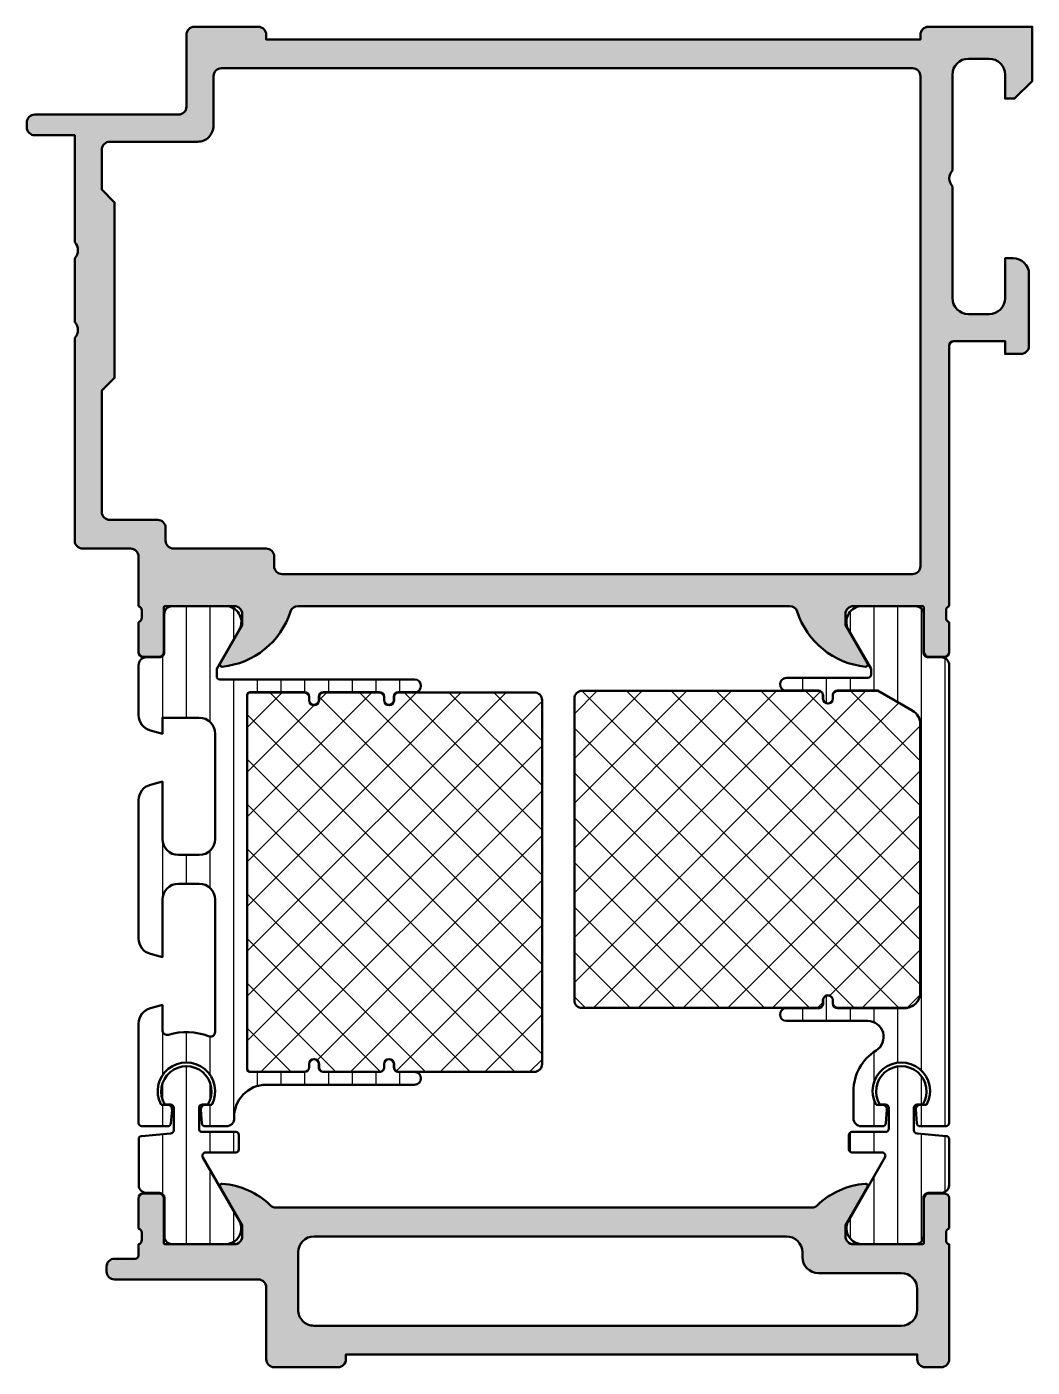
# Model space of a CAD drawing. Extents: x -10 to 53, y 3 to 87.
import ezdxf

# ---------------------------------------------------------------- set-up
doc = ezdxf.new("R2010")
doc.units = 0
for name, color, linetype, lineweight in [('0S-Alu contour', 7, 'Continuous', 50), ('0S-Alu hatch', 252, 'Continuous', 25), ('0S-Plastic contour', 254, 'Continuous', 50), ('0S-Plastic hatch', 253, 'Continuous', 25), ('0S-PT contour', 91, 'Continuous', 50), ('0S-PT hatch', 103, 'Continuous', 25)]:
    doc.layers.add(name, color=color, linetype=linetype, lineweight=lineweight)
pattern_1 = [(90, (0, 0), (-1.4859, 0), [])]
pattern_2 = [(135, (0, 0), (-1.403165018917055, -1.403165018917055), []), (225, (0, 0), (1.403165018917055, -1.403165018917055), [])]

# ---------------------------------------------------------------- blocks, each defined once
blk = doc.blocks.new('438190__B8DBB2AD_D11C_4DFF_A109_42C0C186B550_')
at = {"layer": '0S-Alu hatch'}
h = blk.add_hatch(color=256, dxfattribs=at)
edge = h.paths.add_edge_path()
edge.add_arc((4.499999999999978, 86.5), 0.5, 0, 90)
edge.add_line((4.499999999999978, 87), (0.4999999999999787, 87))
edge.add_arc((0.4999999999999787, 86.5), 0.5, 90, 180)
edge.add_line((-2.13e-14, 86.5), (-3.55e-14, 82))
edge.add_ellipse((-0.5000000000000356, 82), major_axis=(-0.5, 0), ratio=1, start_angle=90, end_angle=180, ccw=False)
edge.add_line((-0.5000000000000356, 81.5), (-9.500000000000028, 81.5))
edge.add_arc((-9.500000000000036, 81), 0.5, 89.9999999999992, 180)
edge.add_line((-10.00000000000003, 81), (-10.00000000000006, 80.70000000000007))
edge.add_arc((-9.500000000000021, 80.70000000000005), 0.5000000000000427, 180, 270.0000000000017)
edge.add_line((-9.500000000000007, 80.20000000000002), (-7.000000000000021, 80.20000000000002))
edge.add_line((-7.000000000000021, 80.20000000000002), (-7.000000000000021, 73.49999999999999))
edge.add_ellipse((-7.525026953992679, 73), major_axis=(-0.7250195186467701, 0), ratio=1, start_angle=136.3986500484095, end_angle=223.6013499515906, ccw=False)
edge.add_line((-7.000000000000021, 72.50000000000001), (-7.000000000000021, 68.49999999999999))
edge.add_ellipse((-7.525026953992679, 68), major_axis=(-0.7250195186467701, 0), ratio=1, start_angle=136.3986500484095, end_angle=223.6013499515906, ccw=False)
edge.add_line((-7.000000000000021, 67.50000000000001), (-7.000000000000021, 54.8))
edge.add_arc((-6.500000000000021, 54.8), 0.5, 180, 270)
edge.add_line((-6.500000000000021, 54.29999999999999), (-3.500000000000028, 54.29999999999999))
edge.add_ellipse((-3.500000000000021, 53.79999999999999), major_axis=(-0.5000000000000071, 0), ratio=1, start_angle=180, end_angle=270.0000000000008, ccw=False)
edge.add_line((-3.000000000000014, 53.79999999999999), (-3.000000000000028, 50.69999999999997))
edge.add_ellipse((-3.078836446543057, 50.43247940800687), major_axis=(-0.2788950563274168, 0), ratio=1, start_angle=178.8354106258913, end_angle=253.5801235805098, ccw=False)
edge.add_line((-2.799999000000028, 50.42681100000844), (-2.799999000000035, 49.97321700000885))
edge.add_ellipse((-3.078867095643197, 49.96755634053144), major_axis=(-0.2789255417371504, 0), ratio=1, start_angle=106.42459455535459, end_angle=181.1628700729577, ccw=False)
edge.add_line((-3.000000000000029, 49.7000130000085), (-3.000000000000035, 47.82000200000001))
edge.add_arc((-2.700000000000017, 47.82000200000002), 0.3000000000000185, 180, 269.9999999999986)
edge.add_line((-2.700000000000024, 47.520002), (-1.720025680957256, 47.520002))
edge.add_arc((-1.720025680957256, 47.82000200000001), 0.3000000000000114, 270, 360)
edge.add_line((-1.420025680957245, 47.82000200000001), (-1.420025680957245, 50.57999999999998))
edge.add_ellipse((-1.30002568095724, 50.57999999999998), major_axis=(-0.1200000000000045, 0), ratio=1, start_angle=270, end_angle=360, ccw=False)
edge.add_line((-1.30002568095724, 50.69999999999999), (2.999999999999978, 50.7))
edge.add_ellipse((2.999999999999971, 50.19999999999999), major_axis=(-0.5000000000000071, 0), ratio=1, start_angle=180, end_angle=269.9999999999992, ccw=False)
edge.add_line((3.499999999999978, 50.19999999999999), (3.499999999999978, 49.49999999999998))
edge.add_line((3.499999999999978, 49.49999999999998), (2.118504542377607, 47.10717967697245))
edge.add_arc((2.238119784648276, 47.0381197846483), 0.1381197846483035, 150.0000000000017, 275.6225775507896)
edge.add_arc((1.761776758826179, 51.87660886184777), 4.999999999999955, 275.6225775507934, 342.2515836439298)
edge.add_ellipse((6.999999999999992, 50.19999999999996), major_axis=(-0.5000000000000515, 0), ratio=1, start_angle=270.0000000000008, end_angle=342.25158364393076, ccw=False)
edge.add_line((6.999999999999985, 50.70000000000002), (37.79999999999998, 50.7))
edge.add_ellipse((37.79999999999998, 50.19999999999969), major_axis=(-0.5000000000003056, 0), ratio=1, start_angle=197.7484163560694, end_angle=270, ccw=False)
edge.add_arc((43.03822324117375, 51.87660886184747), 4.999999999999654, 197.7484163560699, 264.3774224492066)
edge.add_arc((42.56188021535169, 47.0381197846483), 0.1381197846482954, 264.3774224492046, 390.0000000000023)
edge.add_line((42.68149545762236, 47.10717967697244), (41.29999999999998, 49.49999999999998))
edge.add_line((41.29999999999998, 49.49999999999998), (41.29999999999998, 50.19999999999999))
edge.add_ellipse((41.79999999999996, 50.19999999999999), major_axis=(-0.4999999999999858, 0), ratio=1, start_angle=270, end_angle=360, ccw=False)
edge.add_line((41.79999999999996, 50.69999999999997), (46.10002568095722, 50.69999999999999))
edge.add_ellipse((46.10002568095722, 50.57999999999999), major_axis=(-0.1199999999999974, 0), ratio=1, start_angle=180, end_angle=270, ccw=False)
edge.add_line((46.22002568095721, 50.57999999999999), (46.22002568095721, 47.820002))
edge.add_arc((46.52002568095721, 47.820002), 0.3000000000000043, 180, 270)
edge.add_line((46.52002568095721, 47.520002), (47.5, 47.520002))
edge.add_arc((47.5, 47.820002), 0.3000000000000043, 270, 360)
edge.add_line((47.8, 47.820002), (47.8, 49.70001300000851))
edge.add_ellipse((47.87886709564316, 49.96755634053145), major_axis=(-0.2789255417371491, 0), ratio=1, start_angle=-1.162870072896908, end_angle=73.5754054446466, ccw=False)
edge.add_line((47.59999899999999, 49.97321700000856), (47.599999, 50.42681100000852))
edge.add_ellipse((47.87883644654301, 50.43247940800688), major_axis=(-0.2788950563273951, 0), ratio=1, start_angle=-73.5801235805082, end_angle=1.16458937409692, ccw=False)
edge.add_line((47.79999999999998, 50.69999999999996), (47.79999999999996, 66.99999999999977))
edge.add_ellipse((48.09999999999987, 66.99999999999977), major_axis=(-0.2999999999999048, 0), ratio=1, start_angle=270, end_angle=360, ccw=False)
edge.add_line((48.09999999999987, 67.29999999999967), (51.29999999999996, 67.29999999999967))
edge.add_line((51.29999999999996, 67.29999999999967), (51.29999999999996, 66.49999999999972))
edge.add_line((51.29999999999996, 66.49999999999972), (52.30000000000013, 66.49999999999972))
edge.add_arc((52.30000000000013, 66.99999999999955), 0.4999999999998295, 270, 360)
edge.add_line((52.79999999999996, 66.99999999999955), (52.79999999999996, 71.49999999999972))
edge.add_arc((51.79999999999996, 71.49999999999972), 1, 0, 90)
edge.add_line((51.79999999999996, 72.49999999999972), (51.29999999999996, 72.49999999999972))
edge.add_line((51.29999999999996, 72.49999999999972), (51.29999999999996, 69.9999999999996))
edge.add_ellipse((50.30000000000008, 69.9999999999996), major_axis=(-0.9999999999998863, 0), ratio=1, start_angle=90, end_angle=180, ccw=False)
edge.add_line((50.30000000000008, 68.99999999999972), (49.00000000000006, 68.99999999999972))
edge.add_ellipse((49.00000000000006, 69.99999999999955), major_axis=(-0.9999999999998294, 0), ratio=1, start_angle=0, end_angle=90, ccw=False)
edge.add_line((48.00000000000023, 69.99999999999955), (48, 76.99999999999972))
edge.add_ellipse((48.52499999999986, 77.4999999999996), major_axis=(-0.7249999999998176, 0), ratio=1, start_angle=-43.60281897272881, end_angle=43.60281897270488, ccw=False)
edge.add_line((48.00000000000022, 77.9999999999997), (48, 83.99999999999973))
edge.add_ellipse((48.99999999999995, 83.99999999999974), major_axis=(-0.999999999999943, 0), ratio=1, start_angle=270, end_angle=360, ccw=False)
edge.add_line((48.99999999999995, 84.99999999999969), (50.29999999999968, 84.99999999999972))
edge.add_ellipse((50.29999999999968, 83.99999999999943), major_axis=(-1.000000000000284, 0), ratio=1, start_angle=180, end_angle=270, ccw=False)
edge.add_line((51.29999999999996, 83.99999999999943), (51.29999999999996, 82.4999999999996))
edge.add_line((51.29999999999996, 82.4999999999996), (51.9000000000001, 82.4999999999996))
edge.add_line((51.9000000000001, 82.4999999999996), (53, 83.59999999999951))
edge.add_line((53, 83.59999999999951), (53, 87))
edge.add_line((53, 87), (46.49999999999998, 87))
edge.add_arc((46.49999999999998, 86.5), 0.5, 90, 180)
edge.add_line((45.99999999999998, 86.5), (45.99999999999998, 86.2))
edge.add_line((45.99999999999998, 86.2), (4.999999999999978, 86.2))
edge.add_line((4.999999999999978, 86.2), (4.999999999999978, 86.5))
edge = h.paths.add_edge_path()
edge.add_ellipse((-4.800000000000018, 79.30000000000001), major_axis=(-0.4999999999999716, 0), ratio=1, start_angle=270, end_angle=360, ccw=False)
edge.add_line((-4.800000000000018, 79.79999999999998), (0.6999999999999318, 79.79999999999998))
edge.add_arc((0.6999999999999389, 80.80000000000003), 1.000000000000042, 269.9999999999996, 360)
edge.add_line((1.699999999999981, 80.80000000000001), (1.699999999999974, 83.9))
edge.add_ellipse((2.199999999999974, 83.9), major_axis=(-0.5, 0), ratio=1, start_angle=270, end_angle=360, ccw=False)
edge.add_line((2.199999999999974, 84.4), (45.49999999999998, 84.4))
edge.add_ellipse((45.49999999999998, 83.9), major_axis=(-0.5, 0), ratio=1, start_angle=180, end_angle=270, ccw=False)
edge.add_line((45.99999999999998, 83.9), (45.99999999999997, 53.19999999999999))
edge.add_ellipse((45.5, 53.19999999999999), major_axis=(-0.4999999999999716, 0), ratio=1, start_angle=90, end_angle=180, ccw=False)
edge.add_line((45.5, 52.70000000000002), (6.000000000000007, 52.70000000000001))
edge.add_ellipse((6, 53.20000000000002), major_axis=(-0.5000000000000071, 0), ratio=1, start_angle=0, end_angle=90.0000000000008, ccw=False)
edge.add_line((5.499999999999992, 53.20000000000002), (5.5, 53.80000000000002))
edge.add_arc((5.000000000000007, 53.80000000000002), 0.4999999999999929, 0, 89.9999999999992)
edge.add_line((5.000000000000014, 54.30000000000001), (-0.8000000000000468, 54.29999999999999))
edge.add_ellipse((-0.8000000000000326, 54.79999999999998), major_axis=(-0.4999999999999858, 0), ratio=1, start_angle=0, end_angle=89.9999999999983, ccw=False)
edge.add_line((-1.300000000000018, 54.79999999999997), (-1.300000000000032, 55.6))
edge.add_arc((-1.800000000000025, 55.6), 0.4999999999999929, 0, 90)
edge.add_line((-1.800000000000025, 56.09999999999999), (-4.800000000000032, 56.10000000000001))
edge.add_ellipse((-4.800000000000025, 56.60000000000001), major_axis=(-0.5000000000000071, 0), ratio=1, start_angle=0, end_angle=89.9999999999992, ccw=False)
edge.add_line((-5.300000000000032, 56.60000000000001), (-5.300000000000025, 64.2))
edge.add_line((-5.300000000000025, 64.2), (-4.500000000000035, 65.00000000000001))
edge.add_line((-4.500000000000035, 65.00000000000001), (-4.500000000000028, 76.00000000000003))
edge.add_line((-4.500000000000028, 76.00000000000003), (-5.300000000000011, 76.79999999999998))
edge.add_line((-5.300000000000011, 76.79999999999998), (-5.29999999999999, 79.30000000000001))
at = {"layer": '0S-Alu contour', "color": 7}
for points in [[(4.499999999999978, 87), (0.4999999999999787, 87)], [(51.29999999999996, 83.99999999999943), (51.29999999999996, 82.4999999999996), (51.9000000000001, 82.4999999999996), (53, 83.59999999999951), (53, 87), (46.49999999999998, 87)], [(-2.13e-14, 86.5), (-3.55e-14, 82)], [(45.99999999999998, 86.5), (45.99999999999998, 86.2), (4.999999999999978, 86.2), (4.999999999999978, 86.5)], [(48.99999999999995, 84.99999999999969), (50.29999999999968, 84.99999999999972)], [(2.199999999999974, 84.4), (45.49999999999998, 84.4)], [(1.699999999999981, 80.80000000000001), (1.699999999999974, 83.9)], [(45.99999999999998, 83.9), (45.99999999999997, 53.19999999999999)], [(48.00000000000022, 77.9999999999997), (48, 83.99999999999973)], [(-0.5000000000000356, 81.5), (-9.500000000000028, 81.5)], [(-10.00000000000003, 81), (-10.00000000000006, 80.70000000000007)], [(-9.500000000000007, 80.20000000000002), (-7.000000000000021, 80.20000000000002), (-7.000000000000021, 73.49999999999999)], [(-5.300000000000032, 56.60000000000001), (-5.300000000000025, 64.2), (-4.500000000000035, 65.00000000000001), (-4.500000000000028, 76.00000000000003), (-5.300000000000011, 76.79999999999998), (-5.29999999999999, 79.30000000000001)], [(-4.800000000000018, 79.79999999999998), (0.6999999999999318, 79.79999999999998)], [(48.00000000000023, 69.99999999999955), (48, 76.99999999999972)], [(-7.000000000000021, 72.50000000000001), (-7.000000000000021, 68.49999999999999)], [(51.79999999999996, 72.49999999999972), (51.29999999999996, 72.49999999999972), (51.29999999999996, 69.9999999999996)], [(52.79999999999996, 66.99999999999955), (52.79999999999996, 71.49999999999972)], [(50.30000000000008, 68.99999999999972), (49.00000000000006, 68.99999999999972)], [(-7.000000000000021, 67.50000000000001), (-7.000000000000021, 54.8)], [(48.09999999999987, 67.29999999999967), (51.29999999999996, 67.29999999999967), (51.29999999999996, 66.49999999999972), (52.30000000000013, 66.49999999999972)], [(47.79999999999998, 50.69999999999996), (47.79999999999996, 66.99999999999977)], [(-1.800000000000025, 56.09999999999999), (-4.800000000000032, 56.10000000000001)], [(-1.300000000000018, 54.79999999999997), (-1.300000000000032, 55.6)], [(-6.500000000000021, 54.29999999999999), (-3.500000000000028, 54.29999999999999)], [(-3.000000000000014, 53.79999999999999), (-3.000000000000028, 50.69999999999997)], [(5.000000000000014, 54.30000000000001), (-0.8000000000000468, 54.29999999999999)], [(5.499999999999992, 53.20000000000002), (5.5, 53.80000000000002)], [(45.5, 52.70000000000002), (6.000000000000007, 52.70000000000001)], [(-2.799999000000028, 50.42681100000844), (-2.799999000000035, 49.97321700000885)], [(-1.420025680957245, 47.82000200000001), (-1.420025680957245, 50.57999999999998)], [(-1.30002568095724, 50.69999999999999), (2.999999999999978, 50.7)], [(6.999999999999985, 50.70000000000002), (37.79999999999998, 50.7)], [(41.79999999999996, 50.69999999999997), (46.10002568095722, 50.69999999999999)], [(46.22002568095721, 50.57999999999999), (46.22002568095721, 47.820002)], [(47.59999899999999, 49.97321700000856), (47.599999, 50.42681100000852)], [(-3.000000000000029, 49.7000130000085), (-3.000000000000035, 47.82000200000001)], [(3.499999999999978, 50.19999999999999), (3.499999999999978, 49.49999999999998), (2.118504542377607, 47.10717967697245)], [(42.68149545762236, 47.10717967697244), (41.29999999999998, 49.49999999999998), (41.29999999999998, 50.19999999999999)], [(47.8, 47.820002), (47.8, 49.70001300000851)], [(-2.700000000000024, 47.520002), (-1.720025680957256, 47.520002)], [(46.52002568095721, 47.520002), (47.5, 47.520002)]]:
    blk.add_lwpolyline(points, dxfattribs=at)
for centre, radius, start, end in [((0.4999999999999787, 86.5), 0.5, 90, 180), ((4.499999999999978, 86.5), 0.5, 0, 90), ((46.49999999999998, 86.5), 0.5, 90, 180), ((-9.500000000000036, 81), 0.5, 89.9999999999992, 180), ((-9.500000000000021, 80.70000000000005), 0.5000000000000427, 180, 270.0000000000017), ((0.6999999999999389, 80.80000000000003), 1.000000000000042, 269.9999999999996, 0), ((51.79999999999996, 71.49999999999972), 1, 0, 90), ((52.30000000000013, 66.99999999999955), 0.4999999999998295, 270, 0), ((-1.800000000000025, 55.6), 0.4999999999999929, 0, 90), ((-6.500000000000021, 54.8), 0.5, 180, 270), ((5.000000000000007, 53.80000000000002), 0.4999999999999929, 0, 89.9999999999992), ((1.761776758826179, 51.87660886184777), 4.999999999999955, 275.6225775507934, 342.2515836439298), ((43.03822324117375, 51.87660886184747), 4.999999999999654, 197.7484163560699, 264.3774224492066), ((-2.700000000000017, 47.82000200000002), 0.3000000000000185, 180, 269.9999999999986), ((-1.720025680957256, 47.82000200000001), 0.3000000000000114, 270, 0), ((2.238119784648276, 47.0381197846483), 0.1381197846483035, 150.0000000000017, 275.6225775507896), ((42.56188021535169, 47.0381197846483), 0.1381197846482954, 264.3774224492046, 30.00000000000228), ((46.52002568095721, 47.820002), 0.3000000000000043, 180, 270), ((47.5, 47.820002), 0.3000000000000043, 270, 0)]:
    blk.add_arc(centre, radius, start, end, dxfattribs=at)
at = {"layer": '0S-Alu contour', "color": 7, "extrusion": (0, 0, -1)}
for centre, radius, start, end in [((-48.99999999999995, 83.99999999999974), 0.999999999999943, 0, 90), ((-50.29999999999968, 83.99999999999943), 1.000000000000284, 90, 180), ((-2.199999999999974, 83.9), 0.5, 0, 90), ((-45.49999999999998, 83.9), 0.5, 90, 180), ((0.5000000000000356, 82), 0.5, 180, 270), ((4.800000000000018, 79.30000000000001), 0.4999999999999716, 0, 90), ((-48.52499999999986, 77.4999999999996), 0.7249999999998176, 316.3971810272951, 43.60281897272875), ((7.525026953992679, 73), 0.7250195186467701, 136.3986500484094, 223.6013499515906), ((-49.00000000000006, 69.99999999999955), 0.9999999999998294, 270, 0), ((-50.30000000000008, 69.9999999999996), 0.9999999999998863, 180, 270), ((7.525026953992679, 68), 0.7250195186467701, 136.3986500484094, 223.6013499515906), ((-48.09999999999987, 66.99999999999977), 0.2999999999999048, 0, 90), ((4.800000000000025, 56.60000000000001), 0.5000000000000071, 270.0000000000008, 0), ((0.8000000000000326, 54.79999999999998), 0.4999999999999858, 270.0000000000017, 0), ((3.500000000000021, 53.79999999999999), 0.5000000000000071, 89.9999999999992, 180), ((-6, 53.20000000000002), 0.5000000000000071, 269.9999999999992, 0), ((-45.5, 53.19999999999999), 0.4999999999999716, 180, 270), ((3.078836446543057, 50.43247940800687), 0.2788950563274168, 106.4198764194902, 181.1645893741087), ((1.30002568095724, 50.57999999999998), 0.1200000000000045, 0, 90), ((-2.999999999999971, 50.19999999999999), 0.5000000000000071, 90.00000000000081, 180), ((-6.999999999999992, 50.19999999999996), 0.5000000000000515, 17.74841635606926, 89.9999999999992), ((-37.79999999999998, 50.19999999999969), 0.5000000000003056, 90, 162.2515836439306), ((-41.79999999999996, 50.19999999999999), 0.4999999999999858, 0, 90), ((-46.10002568095722, 50.57999999999999), 0.1199999999999974, 90, 180), ((-47.87883644654301, 50.43247940800688), 0.2788950563273951, 358.8354106259031, 73.58012358050819), ((3.078867095643197, 49.96755634053144), 0.2789255417371504, 178.8371299270423, 253.5754054446454), ((-47.87886709564316, 49.96755634053145), 0.2789255417371491, 286.4245945553534, 1.162870072896881)]:
    blk.add_arc(centre, radius, start, end, dxfattribs=at)
blk = doc.blocks.new('430620__0BD034E2_AE8F_47B2_8750_2127CFD85449_')
at = {"layer": '0S-Alu hatch'}
h = blk.add_hatch(color=256, dxfattribs=at)
edge = h.paths.add_edge_path()
edge.add_ellipse((-4.500026794377298, 9.300002288818778), major_axis=(-0.4999999999999858, 0), ratio=1, start_angle=269.9999999999984, end_angle=360, ccw=False)
edge.add_line((-4.500026794377284, 9.800002288818764), (-3.200026830941297, 9.800002288818723))
edge.add_arc((-3.20002683094129, 10.00000228881904), 0.2000000000003226, 269.999999999998, 360)
edge.add_line((-3.000026830940967, 10.00000228881904), (-3.000026830942424, 10.70000228881936))
edge.add_arc((-3.078863277485446, 10.96752288081244), 0.2788950563273944, 286.41987641949, 361.1645893740941)
edge.add_line((-2.800025830942438, 10.9731912888108), (-2.800025830942445, 11.42678528881084))
edge.add_arc((-3.078893926585578, 11.43244594828788), 0.2789255417371146, 358.8371299271169, 433.5754054446471)
edge.add_line((-3.000026830942429, 11.69998928881079), (-3.000026830942431, 13.5800002888193))
edge.add_ellipse((-2.70002683094242, 13.5800002888193), major_axis=(-0.3000000000000114, 0), ratio=1, start_angle=270, end_angle=360, ccw=False)
edge.add_line((-2.70002683094242, 13.88000028881931), (-1.720052511899673, 13.88000028881932))
edge.add_ellipse((-1.720052511899673, 13.5800002888193), major_axis=(-0.3000000000000131, 0), ratio=1, start_angle=180, end_angle=270, ccw=False)
edge.add_line((-1.42005251189966, 13.5800002888193), (-1.420052511899655, 10.82000228881932))
edge.add_arc((-1.30005251189965, 10.82000228881932), 0.1200000000000045, 180, 270)
edge.add_line((-1.30005251189965, 10.70000228881932), (2.999973169057646, 10.70000228881926))
edge.add_arc((2.999973169057653, 11.20000228881917), 0.4999999999999148, 269.9999999999992, 360)
edge.add_line((3.499973169057568, 11.20000228881917), (3.499973169057554, 11.90000228881912))
edge.add_line((3.499973169057554, 11.90000228881912), (2.118477711435424, 14.29282261184678))
edge.add_ellipse((2.238092953706036, 14.36188250417088), major_axis=(-0.1381197846482339, 0), ratio=1, start_angle=-95.62257754684077, end_angle=29.999999999995396, ccw=False)
edge.add_ellipse((1.830276020580164, 9.517122924901013), major_axis=(-5.000000000001429, 0), ratio=1, start_angle=226.3944602096135, end_angle=265.165960540784, ccw=False)
edge.add_arc((5.623568594741762, 13.4997014171362), 0.4999999999989142, 226.3944602096132, 269.9999999999984)
edge.add_line((5.623568594741747, 12.99970141713728), (39.17640457431387, 12.99970141713674))
edge.add_arc((39.17640457431387, 13.49970141714), 0.500000000003258, 269.9999999999992, 313.605539790386)
edge.add_ellipse((42.96969714847746, 9.517122924902733), major_axis=(-4.99999999999997, 0), ratio=1, start_angle=274.83403945932275, end_angle=313.6055397903866, ccw=False)
edge.add_ellipse((42.56188021535182, 14.36188250417126), major_axis=(-0.1381197846482609, 0), ratio=1, start_angle=149.9999999999975, end_angle=275.6225775507553, ccw=False)
edge.add_line((42.68149545762244, 14.29282261184713), (41.3, 11.90000228881962))
edge.add_line((41.3, 11.90000228881962), (41.3, 11.20000228881963))
edge.add_arc((41.8, 11.20000228881963), 0.5, 180, 270)
edge.add_line((41.8, 10.70000228881963), (46.1200256639478, 10.70000228881963))
edge.add_arc((46.1200256639478, 10.80000228881963), 0.1000000000000014, 270, 360)
edge.add_line((46.2200256639478, 10.80000228881963), (46.2200256344009, 13.58000029380796))
edge.add_ellipse((46.52002563440091, 13.58000029699647), major_axis=(-0.3000000000000114, 0), ratio=1, start_angle=270.00000060896343, end_angle=359.9999987925817, ccw=False)
edge.add_line((46.52002563121238, 13.88000029699648), (47.49999995025516, 13.88000030741204))
edge.add_ellipse((47.49999995344367, 13.58000030741203), major_axis=(-0.3000000000000043, 0), ratio=1, start_angle=180, end_angle=270.00000060896207, ccw=False)
edge.add_line((47.79999995344367, 13.58000030741203), (47.79999997342517, 11.69998931059203))
edge.add_arc((47.8788670719119, 11.43244597090734), 0.2789255417371397, 106.4245951643208, 181.16287068186)
edge.add_line((47.59999897632891, 11.4267853084663), (47.59999898114986, 10.97319130846637))
edge.add_arc((47.87883644998478, 10.96752290298023), 0.2788950785636446, 178.8354112349836, 253.5801241895889)
edge.add_line((47.8, 10.70000228881971), (47.8, 3.500000000000042))
edge.add_ellipse((47.29999999999995, 3.500000000000042), major_axis=(-0.5000000000000427, 0), ratio=1, start_angle=90, end_angle=180, ccw=False)
edge.add_line((47.29999999999995, 3), (46.3, 3))
edge.add_ellipse((46.3, 3.5), major_axis=(-0.5, 0), ratio=1, start_angle=0, end_angle=90, ccw=False)
edge.add_line((45.8, 3.5), (45.8, 3.800000000001091))
edge.add_line((45.8, 3.800000000001091), (9.999973205622886, 3.800000000000181))
edge.add_line((9.999973205622886, 3.800000000000181), (9.999973205622886, 3.500002288818351))
edge.add_ellipse((9.499973205623071, 3.500002288818351), major_axis=(-0.4999999999998153, 0), ratio=1, start_angle=90.00000000000648, end_angle=180, ccw=False)
edge.add_line((9.499973205623128, 3.000002288818536), (5.499973205622943, 3.00000228881808))
edge.add_ellipse((5.499973205622886, 3.500002288817167), major_axis=(-0.499999999999087, 0), ratio=1, start_angle=0, end_angle=90.00000000000648, ccw=False)
edge.add_line((4.999973205623799, 3.500002288817167), (4.999973205622872, 8.000002288818417))
edge.add_arc((4.499973205622836, 8.000002288818314), 0.5000000000000356, 0, 89.9999999999992)
edge.add_line((4.499973205622843, 8.500002288818349), (-4.500026794378079, 8.500002288818353))
edge.add_ellipse((-4.500026794378079, 9.000002288818354), major_axis=(-0.5000000000000018, 0), ratio=1, start_angle=0, end_angle=90, ccw=False)
edge.add_line((-5.000026794378081, 9.000002288818354), (-5.000026794377284, 9.300002288820103))
edge = h.paths.add_edge_path()
edge.add_arc((7.999973205627284, 10.19999921571921), 1.000000021341348, 90.0118360177075, 179.9881639837725)
edge.add_line((6.999973205623058, 10.20020579317564), (6.999973205621465, 6.600003051758037))
edge.add_arc((7.999973205621465, 6.600003051758037), 1, 180, 270.0000000000037)
edge.add_line((7.999973205621529, 5.600003051758037), (44.80000000000023, 5.60000305176031))
edge.add_arc((44.80000000000017, 6.600003051760317), 1.000000000000007, 270.0000000000037, 360)
edge.add_line((45.80000000000017, 6.600003051760317), (45.80000000000017, 7.899999237060541))
edge.add_arc((44.80000000000017, 7.899999237060541), 1, 0, 90)
edge.add_line((44.80000000000017, 8.899999237060541), (39.60000000000127, 8.899999237060541))
edge.add_ellipse((39.60000000000127, 9.899999237060541), major_axis=(-1, 0), ratio=1, start_angle=0, end_angle=90, ccw=False)
edge.add_line((38.60000000000127, 9.899999237060541), (38.60000000000127, 10.19999921572344))
edge.add_arc((37.60000000000127, 10.19999921572344), 1, 0, 90)
edge.add_line((37.60000000000127, 11.19999921572343), (7.999766628145025, 11.19999921572343))
at = {"layer": '0S-Alu contour', "color": 7}
for points in [[(3.499973169057568, 11.20000228881917), (3.499973169057554, 11.90000228881912), (2.118477711435424, 14.29282261184678)], [(42.68149545762244, 14.29282261184713), (41.3, 11.90000228881962), (41.3, 11.20000228881963)], [(-3.000026830942429, 11.69998928881079), (-3.000026830942431, 13.5800002888193)], [(-2.70002683094242, 13.88000028881931), (-1.720052511899673, 13.88000028881932)], [(-1.42005251189966, 13.5800002888193), (-1.420052511899655, 10.82000228881932)], [(46.2200256639478, 10.80000228881963), (46.2200256344009, 13.58000029380796)], [(46.52002563121238, 13.88000029699648), (47.49999995025516, 13.88000030741204)], [(47.79999995344367, 13.58000030741203), (47.79999997342517, 11.69998931059203)], [(5.623568594741747, 12.99970141713728), (39.17640457431387, 12.99970141713674)], [(-2.800025830942438, 10.9731912888108), (-2.800025830942445, 11.42678528881084)], [(37.60000000000127, 11.19999921572343), (7.999766628145025, 11.19999921572343)], [(47.59999897632891, 11.4267853084663), (47.59999898114986, 10.97319130846637)], [(-3.000026830940967, 10.00000228881904), (-3.000026830942424, 10.70000228881936)], [(-1.30005251189965, 10.70000228881932), (2.999973169057646, 10.70000228881926)], [(6.999973205623058, 10.20020579317564), (6.999973205621465, 6.600003051758037)], [(38.60000000000127, 9.899999237060541), (38.60000000000127, 10.19999921572344)], [(41.8, 10.70000228881963), (46.1200256639478, 10.70000228881963)], [(47.8, 10.70000228881971), (47.8, 3.500000000000042)], [(-5.000026794378081, 9.000002288818354), (-5.000026794377284, 9.300002288820103)], [(-4.500026794377284, 9.800002288818764), (-3.200026830941297, 9.800002288818723)], [(4.499973205622843, 8.500002288818349), (-4.500026794378079, 8.500002288818353)], [(44.80000000000017, 8.899999237060541), (39.60000000000127, 8.899999237060541)], [(4.999973205623799, 3.500002288817167), (4.999973205622872, 8.000002288818417)], [(45.80000000000017, 6.600003051760317), (45.80000000000017, 7.899999237060541)], [(7.999973205621529, 5.600003051758037), (44.80000000000023, 5.60000305176031)], [(45.8, 3.5), (45.8, 3.800000000001091), (9.999973205622886, 3.800000000000181), (9.999973205622886, 3.500002288818351)], [(9.499973205623128, 3.000002288818536), (5.499973205622943, 3.00000228881808)], [(47.29999999999995, 3), (46.3, 3)]]:
    blk.add_lwpolyline(points, dxfattribs=at)
at = {"layer": '0S-Alu contour', "color": 7, "extrusion": (0, 0, -1)}
for centre, radius, start, end in [((-2.238092953706036, 14.36188250417088), 0.1381197846482339, 330.0000000000046, 95.62257754684077), ((-1.830276020580164, 9.517122924901013), 5.000000000001429, 94.83403945921599, 133.6055397903865), ((-42.96969714847746, 9.517122924902733), 4.99999999999997, 46.39446020961339, 85.16596054067728), ((-42.56188021535182, 14.36188250417126), 0.1381197846482609, 84.3774224492447, 210.0000000000026), ((2.70002683094242, 13.5800002888193), 0.3000000000000114, 0, 90), ((1.720052511899673, 13.5800002888193), 0.3000000000000131, 90, 180), ((-46.52002563440091, 13.58000029699647), 0.3000000000000114, 1.2074182697e-06, 89.99999939103657), ((-47.49999995344367, 13.58000030741203), 0.3000000000000043, 89.99999939103795, 180), ((4.500026794377298, 9.300002288818778), 0.4999999999999858, 0, 90.0000000000016), ((-39.60000000000127, 9.899999237060541), 1, 270, 0), ((4.500026794378079, 9.000002288818354), 0.5000000000000018, 270, 0), ((-5.499973205622886, 3.500002288817167), 0.499999999999087, 269.9999999999935, 0), ((-9.499973205623071, 3.500002288818351), 0.4999999999998153, 180, 269.9999999999935), ((-46.3, 3.5), 0.5, 270, 0), ((-47.29999999999995, 3.500000000000042), 0.5000000000000427, 180, 270)]:
    blk.add_arc(centre, radius, start, end, dxfattribs=at)
at = {"layer": '0S-Alu contour', "color": 7}
for centre, radius, start, end in [((5.623568594741762, 13.4997014171362), 0.4999999999989142, 226.3944602096132, 269.9999999999984), ((39.17640457431387, 13.49970141714), 0.500000000003258, 269.9999999999992, 313.605539790386), ((-3.078893926585578, 11.43244594828788), 0.2789255417371146, 358.8371299271169, 73.57540544464715), ((-3.078863277485446, 10.96752288081244), 0.2788950563273944, 286.41987641949, 1.164589374094107), ((2.999973169057653, 11.20000228881917), 0.4999999999999148, 269.9999999999992, 0), ((7.999973205627284, 10.19999921571921), 1.000000021341348, 90.0118360177075, 179.9881639837725), ((37.60000000000127, 10.19999921572344), 1, 0, 90), ((41.8, 11.20000228881963), 0.5, 180, 270), ((47.87883644998478, 10.96752290298023), 0.2788950785636446, 178.8354112349836, 253.5801241895889), ((47.8788670719119, 11.43244597090734), 0.2789255417371397, 106.4245951643208, 181.16287068186), ((-1.30005251189965, 10.82000228881932), 0.1200000000000045, 180, 270), ((46.1200256639478, 10.80000228881963), 0.1000000000000014, 270, 0), ((-3.20002683094129, 10.00000228881904), 0.2000000000003226, 269.999999999998, 0), ((4.499973205622836, 8.000002288818314), 0.5000000000000356, 0, 89.9999999999992), ((44.80000000000017, 7.899999237060541), 1, 0, 90), ((7.999973205621465, 6.600003051758037), 1, 180, 270.0000000000037), ((44.80000000000017, 6.600003051760317), 1.000000000000007, 270.0000000000037, 0)]:
    blk.add_arc(centre, radius, start, end, dxfattribs=at)
blk = doc.blocks.new('284171__2D3437A4_93C2_4CC8_8485_2BA1FE0852CC___E591F487_75C5_4FDA_A389_00326037BC00_')
at = {"layer": '0S-Plastic hatch'}
h = blk.add_hatch(dxfattribs=at)
h.set_pattern_fill('ANSI31', color=256, scale=0.4680000000000001, angle=45, style=0)
h.set_pattern_definition(pattern_1)
edge = h.paths.add_edge_path()
edge.add_arc((-2.499999985071447, 46.99000299999708), 0.500000000000135, 89.99999999999594, 180)
edge.add_line((-2.999999985071582, 46.99000299999708), (-3.000000000001492, 43.86896648202585))
edge.add_arc((-1.998888393860042, 43.86967109353156), 1.001111854104468, 180.0403264316974, 254.9402975235109)
edge.add_line((-2.259002685546777, 42.9029418141111), (-1.500000000000184, 42.69999991957996))
edge.add_line((-1.500000000000184, 42.69999991957996), (-1.50002288818338, 43.69999991957991))
edge.add_line((-1.50002288818338, 43.69999991957991), (0.7999954223725254, 43.69999991957985))
edge.add_ellipse((0.7998854012103253, 42.69988226816411), major_axis=(-1.000117657467351, 0), ratio=1, start_angle=180.006740135994, end_angle=269.9936969933319, ccw=False)
edge.add_line((1.800003051757563, 42.69999991956991), (1.800003051757677, 36.09999152085283))
edge.add_ellipse((0.7998938009388752, 36.10010917127446), major_axis=(-1.000109257738857, 0), ratio=1, start_angle=90.00630300308143, end_angle=179.9932598637899, ccw=False)
edge.add_line((0.8000038211144302, 35.09999991958717), (-0.5000038211783603, 35.09999991958717))
edge.add_ellipse((-0.4998857092150928, 36.10013710098928), major_axis=(-1.000137188376378, 0), ratio=1, start_angle=0.007858839454399913, end_angle=89.99323361124902, ccw=False)
edge.add_line((-1.500022888183387, 36.09999991954873), (-1.500022888183494, 39.69999991957991))
edge.add_line((-1.500022888183494, 39.69999991957991), (-2.259002685551379, 39.49699698989153))
edge.add_arc((-1.998815080352997, 38.53020355047907), 1.001192860736556, 105.0627999276508, 179.9547890311816)
edge.add_line((-3.000007629394372, 38.53099357192385), (-3.000007629394438, 29.86900626723512))
edge.add_arc((-1.998854793009222, 29.86971090775762), 1.001153084358446, 180.0403264315709, 254.9402975235506)
edge.add_line((-2.258979797362672, 28.90294181411088), (-1.500022888183501, 28.7000121592501))
edge.add_line((-1.500022888183501, 28.7000121592501), (-1.500022888183387, 32.30000602632026))
edge.add_ellipse((-0.4998857092150644, 32.29986884497043), major_axis=(-1.000137188376394, 0), ratio=1, start_angle=270.00676638789264, end_angle=359.9921411657397, ccw=False)
edge.add_line((-0.5000038211633469, 33.30000602637257), (0.8000038211588247, 33.30000602637261))
edge.add_ellipse((0.7998938009389036, 32.29989677468535), major_axis=(-1.000109257738826, 0), ratio=1, start_angle=180.0067401369673, end_angle=269.9936969943768, ccw=False)
edge.add_line((1.800003051757673, 32.30001442512001), (1.800003051757336, 24.01576744381148))
edge.add_ellipse((1.500003051757389, 24.01576744381149), major_axis=(-0.2999999999999474, 0), ratio=1, start_angle=68.5397444279181, end_angle=180, ccw=False)
edge.add_arc((-5.4609106925e-06, 20.20001398454268), 3.799999999999883, 68.53974442791802, 107.0188797955989)
edge.add_ellipse((-1.200021362307907, 24.12046827408524), major_axis=(-0.2999999999999708, 0), ratio=1, start_angle=0, end_angle=107.01887979559939, ccw=False)
edge.add_line((-1.500021362307878, 24.12046827408524), (-1.500021362307982, 25.69999991957968))
edge.add_line((-1.500021362307982, 25.69999991957968), (-2.259001159671925, 25.49699698989255))
edge.add_arc((-1.99881355447733, 24.53020355047891), 1.001192860736714, 105.0627999274239, 179.954789031246)
edge.add_line((-3.000006103518863, 24.53099357192256), (-3.000006103518813, 18.30004730203263))
edge.add_arc((-2.800006103518811, 18.30004730203264), 0.2000000000000028, 180, 270.0000000000021)
edge.add_line((-2.800006103518803, 18.10004730203264), (-1.17399073203753, 18.10004730203263))
edge.add_arc((-1.17399073203753, 18.30004730203289), 0.2000000000002551, 270, 354.9998434473367)
edge.add_line((-0.9747518400478346, 18.28261560909101), (-0.901147765534489, 19.12388755558845))
edge.add_arc((-1.200006103518688, 19.15003509500125), 0.300000000000036, 354.9998434473378, 449.9999999999742)
edge.add_line((-1.200006103518553, 19.45003509500128), (-1.586609970706966, 19.45003509500145))
edge.add_ellipse((5.3194032013e-05, 20.30003509597817), major_axis=(-1.799999999999979, 0), ratio=1, start_angle=151.8213572241999, end_angle=28.1786427758002, ccw=False)
edge.add_line((1.586716358770992, 19.45003509500145), (1.199993896481345, 19.45003509500145))
edge.add_arc((1.199993896481352, 19.15003509500131), 0.3000000000001428, 90.00000000000136, 185.0001565526666)
edge.add_line((0.901135558497048, 19.12388755558848), (0.9747396330104648, 18.28261560909078))
edge.add_arc((1.17397852499986, 18.30004730203265), 0.1999999999999543, 185.0001565526677, 269.999999999998)
edge.add_line((1.173978524999853, 18.1000473020327), (2.499993896484291, 18.10004730203263))
edge.add_arc((2.499993896484312, 18.6000473020328), 0.5000000000001635, 269.9999999999976, 362.2920152210359)
edge.add_ellipse((4.99799384199828, 18.70002866135775), major_axis=(-1.999999999999886, 0), ratio=1, start_angle=-89.99999999999869, end_angle=2.2920152210356264, ccw=False)
edge.add_line((4.997993841998237, 20.70002866135764), (14.29999687759043, 20.7000286613578))
edge.add_arc((14.29999687759042, 21.10002255784217), 0.399993896484375, 270.000000000001, 450.000000000001)
edge.add_line((14.29999687759042, 21.50001645432655), (13.29999382583261, 21.50001645432655))
edge.add_ellipse((13.29999382583262, 21.80001645432661), major_axis=(-0.3000000000000647, 0), ratio=1, start_angle=0, end_angle=89.99999999999869, ccw=False)
edge.add_line((12.99999382583256, 21.80001645432661), (12.99999382583255, 22.00001645432918))
edge.add_arc((12.69999840346921, 22.00001645432914), 0.2999954223633381, 0, 180)
edge.add_line((12.40000298110588, 22.00001645432909), (12.40000298110593, 21.80001645432674))
edge.add_ellipse((12.10000298110589, 21.80001645432665), major_axis=(-0.3000000000000469, 0), ratio=1, start_angle=90.00000000000142, end_angle=180, ccw=False)
edge.add_line((12.10000298110589, 21.50001645432661), (8.599993825832591, 21.50001645432656))
edge.add_ellipse((8.599993825832584, 21.80001645432657), major_axis=(-0.3000000000000184, 0), ratio=1, start_angle=0, end_angle=90.00000000000142, ccw=False)
edge.add_line((8.299993825832566, 21.80001645432657), (8.299993825832622, 22.00001645432636))
edge.add_arc((7.999998403469312, 22.00001645432642), 0.2999954223633097, 0, 180)
edge.add_line((7.700002981106003, 22.00001645432648), (7.700002981105946, 21.80001645432659))
edge.add_ellipse((7.400002981105885, 21.80001645432667), major_axis=(-0.3000000000000611, 0), ratio=1, start_angle=90.00000000000142, end_angle=180, ccw=False)
edge.add_line((7.400002981105892, 21.50001645432661), (3.999999999999801, 21.5000164543265))
edge.add_ellipse((3.999999999999801, 21.70001645432477), major_axis=(-0.1999999999982691, 0), ratio=1, start_angle=0, end_angle=90, ccw=False)
edge.add_line((3.800000000001531, 21.70001645432477), (3.799999999999769, 45.10001645432626))
edge.add_ellipse((3.999999999999779, 45.10001645432628), major_axis=(-0.2000000000000099, 0), ratio=1, start_angle=269.99999999999795, end_angle=360, ccw=False)
edge.add_line((3.999999999999786, 45.30001645432629), (7.400002981106013, 45.30001645432617))
edge.add_ellipse((7.400002981106005, 45.00001645432615), major_axis=(-0.3000000000000114, 0), ratio=1, start_angle=180, end_angle=269.99999999999864, ccw=False)
edge.add_line((7.700002981106017, 45.00001645432615), (7.700002981105953, 44.80001645432648))
edge.add_arc((7.999998403469291, 44.80001645432647), 0.2999954223633381, 180, 360)
edge.add_line((8.29999382583263, 44.80001645432646), (8.29999382583263, 45.00001645432631))
edge.add_ellipse((8.599993825832534, 45.00001645432632), major_axis=(-0.2999999999999048, 0), ratio=1, start_angle=270, end_angle=360, ccw=False)
edge.add_line((8.599993825832534, 45.30001645432623), (12.10000298110592, 45.30001645432622))
edge.add_ellipse((12.10000298110592, 45.00001645432621), major_axis=(-0.3000000000000114, 0), ratio=1, start_angle=180, end_angle=270, ccw=False)
edge.add_line((12.40000298110593, 45.00001645432621), (12.40000298110577, 44.80001645432392))
edge.add_arc((12.69999840346917, 44.80001645432387), 0.2999954223633949, 180, 360)
edge.add_line((12.99999382583256, 44.80001645432382), (12.99999382583256, 45.00001645432625))
edge.add_ellipse((13.29999382583259, 45.00001645432625), major_axis=(-0.3000000000000256, 0), ratio=1, start_angle=270, end_angle=360, ccw=False)
edge.add_line((13.29999382583259, 45.30001645432628), (14.29999687759044, 45.30001645432628))
edge.add_arc((14.29999687759043, 45.70001035081062), 0.3999938964843466, 270.0000000000021, 450.000000000002)
edge.add_line((14.29999687759042, 46.10000424729498), (2.100003454003797, 46.10000424729514))
edge.add_ellipse((2.100003454003797, 46.30000424729515), major_axis=(-0.2000000000000028, 0), ratio=1, start_angle=0, end_angle=90, ccw=False)
edge.add_line((1.900003454003794, 46.30000424729515), (1.900003454003794, 46.75982863485202))
edge.add_line((1.900003454003794, 46.75982863485202), (3.285481498099535, 49.15954699999701))
edge.add_arc((2.44422884910822, 49.70018192527415), 0.9999960709244499, 327.2729839001583, 441.8183919481014)
edge.add_line((2.586539498099549, 50.68999999999698), (-0.8900046396251042, 50.69000000000407))
edge.add_arc((-0.8900046396251184, 50.19000402255848), 0.499995977445586, 89.99999999999837, 180.0079247372467)
edge.add_line((-1.390000612288138, 50.18993486673641), (-1.389668669536291, 47.79004449437745))
edge.add_ellipse((-1.689668666666676, 47.79000299999718), major_axis=(-0.3000000000000244, 0), ratio=1, start_angle=89.99999999999591, end_angle=180.0079248429328, ccw=False)
edge.add_line((-1.689668666666698, 47.49000299999716), (-2.499999985071411, 47.49000299999721))
at = {"layer": '0S-Plastic contour', "color": 7}
for points in [[(2.586539498099549, 50.68999999999698), (-0.8900046396251042, 50.69000000000407)], [(-1.390000612288138, 50.18993486673641), (-1.389668669536291, 47.79004449437745)], [(1.900003454003794, 46.30000424729515), (1.900003454003794, 46.75982863485202), (3.285481498099535, 49.15954699999701)], [(-1.689668666666698, 47.49000299999716), (-2.499999985071411, 47.49000299999721)], [(-2.999999985071582, 46.99000299999708), (-3.000000000001492, 43.86896648202585)], [(14.29999687759042, 46.10000424729498), (2.100003454003797, 46.10000424729514)], [(3.800000000001531, 21.70001645432477), (3.799999999999769, 45.10001645432626)], [(3.999999999999786, 45.30001645432629), (7.400002981106013, 45.30001645432617)], [(7.700002981106017, 45.00001645432615), (7.700002981105953, 44.80001645432648)], [(8.29999382583263, 44.80001645432646), (8.29999382583263, 45.00001645432631)], [(8.599993825832534, 45.30001645432623), (12.10000298110592, 45.30001645432622)], [(12.40000298110593, 45.00001645432621), (12.40000298110577, 44.80001645432392)], [(12.99999382583256, 44.80001645432382), (12.99999382583256, 45.00001645432625)], [(13.29999382583259, 45.30001645432628), (14.29999687759044, 45.30001645432628)], [(-2.259002685546777, 42.9029418141111), (-1.500000000000184, 42.69999991957996), (-1.50002288818338, 43.69999991957991), (0.7999954223725254, 43.69999991957985)], [(1.800003051757563, 42.69999991956991), (1.800003051757677, 36.09999152085283)], [(-1.500022888183387, 36.09999991954873), (-1.500022888183494, 39.69999991957991), (-2.259002685551379, 39.49699698989153)], [(-3.000007629394372, 38.53099357192385), (-3.000007629394438, 29.86900626723512)], [(0.8000038211144302, 35.09999991958717), (-0.5000038211783603, 35.09999991958717)], [(-0.5000038211633469, 33.30000602637257), (0.8000038211588247, 33.30000602637261)], [(-2.258979797362672, 28.90294181411088), (-1.500022888183501, 28.7000121592501), (-1.500022888183387, 32.30000602632026)], [(1.800003051757673, 32.30001442512001), (1.800003051757336, 24.01576744381148)], [(-1.500021362307878, 24.12046827408524), (-1.500021362307982, 25.69999991957968), (-2.259001159671925, 25.49699698989255)], [(-3.000006103518863, 24.53099357192256), (-3.000006103518813, 18.30004730203263)], [(7.700002981106003, 22.00001645432648), (7.700002981105946, 21.80001645432659)], [(8.299993825832566, 21.80001645432657), (8.299993825832622, 22.00001645432636)], [(12.40000298110588, 22.00001645432909), (12.40000298110593, 21.80001645432674)], [(12.99999382583256, 21.80001645432661), (12.99999382583255, 22.00001645432918)], [(7.400002981105892, 21.50001645432661), (3.999999999999801, 21.5000164543265)], [(12.10000298110589, 21.50001645432661), (8.599993825832591, 21.50001645432656)], [(14.29999687759042, 21.50001645432655), (13.29999382583261, 21.50001645432655)], [(4.997993841998237, 20.70002866135764), (14.29999687759043, 20.7000286613578)], [(-1.200006103518553, 19.45003509500128), (-1.586609970706966, 19.45003509500145)], [(1.586716358770992, 19.45003509500145), (1.199993896481345, 19.45003509500145)], [(-0.9747518400478346, 18.28261560909101), (-0.901147765534489, 19.12388755558845)], [(0.901135558497048, 19.12388755558848), (0.9747396330104648, 18.28261560909078)], [(-2.800006103518803, 18.10004730203264), (-1.17399073203753, 18.10004730203263)], [(1.173978524999853, 18.1000473020327), (2.499993896484291, 18.10004730203263)]]:
    blk.add_lwpolyline(points, dxfattribs=at)
for centre, radius, start, end in [((-0.8900046396251184, 50.19000402255848), 0.499995977445586, 89.99999999999837, 180.0079247372467), ((2.44422884910822, 49.70018192527415), 0.9999960709244499, 327.2729839001583, 81.8183919481015), ((-2.499999985071447, 46.99000299999708), 0.500000000000135, 89.99999999999594, 180), ((14.29999687759043, 45.70001035081062), 0.3999938964843466, 270.0000000000021, 90.00000000000205), ((7.999998403469291, 44.80001645432647), 0.2999954223633381, 180, 0), ((12.69999840346917, 44.80001645432387), 0.2999954223633949, 180, 0), ((-1.998888393860042, 43.86967109353156), 1.001111854104468, 180.0403264316974, 254.9402975235109), ((-1.998815080352997, 38.53020355047907), 1.001192860736556, 105.0627999276508, 179.9547890311816), ((-1.998854793009222, 29.86971090775762), 1.001153084358446, 180.0403264315709, 254.9402975235506), ((-1.99881355447733, 24.53020355047891), 1.001192860736714, 105.0627999274239, 179.954789031246), ((-5.4609106925e-06, 20.20001398454268), 3.799999999999883, 68.53974442791802, 107.0188797955989), ((7.999998403469312, 22.00001645432642), 0.2999954223633097, 0, 180), ((12.69999840346921, 22.00001645432914), 0.2999954223633381, 0, 180), ((14.29999687759042, 21.10002255784217), 0.399993896484375, 270.000000000001, 90.00000000000102), ((-1.200006103518688, 19.15003509500125), 0.300000000000036, 354.9998434473378, 89.99999999997422), ((1.199993896481352, 19.15003509500131), 0.3000000000001428, 90.00000000000136, 185.0001565526666), ((2.499993896484312, 18.6000473020328), 0.5000000000001635, 269.9999999999976, 2.292015221035908), ((-2.800006103518811, 18.30004730203264), 0.2000000000000028, 180, 270.0000000000021), ((-1.17399073203753, 18.30004730203289), 0.2000000000002551, 270, 354.9998434473367), ((1.17397852499986, 18.30004730203265), 0.1999999999999543, 185.0001565526677, 269.999999999998)]:
    blk.add_arc(centre, radius, start, end, dxfattribs=at)
at = {"layer": '0S-Plastic contour', "color": 7, "extrusion": (0, 0, -1)}
for centre, radius, start, end in [((1.689668666666676, 47.79000299999718), 0.3000000000000244, 179.9920751570672, 270.0000000000041), ((-2.100003454003797, 46.30000424729515), 0.2000000000000028, 270, 0), ((-3.999999999999779, 45.10001645432628), 0.2000000000000099, 0, 90.00000000000205), ((-7.400002981106005, 45.00001645432615), 0.3000000000000114, 90.00000000000136, 180), ((-8.599993825832534, 45.00001645432632), 0.2999999999999048, 0, 90), ((-12.10000298110592, 45.00001645432621), 0.3000000000000114, 90, 180), ((-13.29999382583259, 45.00001645432625), 0.3000000000000256, 0, 90), ((-0.7998854012103253, 42.69988226816411), 1.000117657467351, 90.0063030066681, 179.993259864006), ((0.4998857092150928, 36.10013710098928), 1.000137188376378, 270.006766388751, 359.9921411605456), ((-0.7998938009388752, 36.10010917127446), 1.000109257738857, 180.0067401362102, 269.9936969969186), ((0.4998857092150644, 32.29986884497043), 1.000137188376394, 0.0078588342602948, 89.99323361210739), ((-0.7998938009389036, 32.29989677468535), 1.000109257738826, 90.00630300562315, 179.9932598630327), ((1.200021362307907, 24.12046827408524), 0.2999999999999708, 252.9811202044006, 0), ((-1.500003051757389, 24.01576744381149), 0.2999999999999474, 180, 291.4602555720819), ((-5.3194032013e-05, 20.30003509597817), 1.799999999999979, 331.8213572241998, 208.1786427758002), ((-3.999999999999801, 21.70001645432477), 0.1999999999982691, 270, 0), ((-7.400002981105885, 21.80001645432667), 0.3000000000000611, 180, 269.9999999999986), ((-8.599993825832584, 21.80001645432657), 0.3000000000000185, 269.9999999999986, 0), ((-12.10000298110589, 21.80001645432665), 0.3000000000000469, 180, 269.9999999999986), ((-13.29999382583262, 21.80001645432661), 0.3000000000000647, 270.0000000000013, 0), ((-4.99799384199828, 18.70002866135775), 1.999999999999886, 357.7079847789644, 89.99999999999876)]:
    blk.add_arc(centre, radius, start, end, dxfattribs=at)
blk = doc.blocks.new('439160__3D86BC0B_60DF_4E6E_A3F7_400B6BF48ACF_')
at = {"layer": '0S-PT hatch'}
h = blk.add_hatch(dxfattribs=at)
h.set_pattern_fill('ANSI37', color=256, scale=0.625, angle=90, style=0)
h.set_pattern_definition(pattern_2)
edge = h.paths.add_edge_path()
edge.add_line((13.29999382583251, 45.29001645432253), (21.7999999999997, 45.29001645432269))
edge.add_ellipse((21.79999999999971, 44.80001645432258), major_axis=(-0.4900000000001157, 0), ratio=1, start_angle=180, end_angle=270.00000000000125, ccw=False)
edge.add_line((22.28999999999983, 44.80001645432259), (22.28999999999976, 22.00001645432195))
edge.add_ellipse((21.79999999999981, 22.00001645432195), major_axis=(-0.4899999999999451, 0), ratio=1, start_angle=90.0000000000004, end_angle=180, ccw=False)
edge.add_line((21.79999999999982, 21.510016454322), (13.29999382583259, 21.510016454322))
edge.add_ellipse((13.29999382583259, 21.80001645432204), major_axis=(-0.2900000000000418, 0), ratio=1, start_angle=0, end_angle=90.00000000000142, ccw=False)
edge.add_line((13.00999382583254, 21.80001645432204), (13.00999382583255, 22.00001645432231))
edge.add_arc((12.69999840346927, 22.0000164543223), 0.3099954223632793, 0, 180)
edge.add_line((12.39000298110599, 22.00001645432228), (12.39000298110599, 21.80001645432252))
edge.add_ellipse((12.10000298110593, 21.80001645432253), major_axis=(-0.2900000000000631, 0), ratio=1, start_angle=89.99999999999858, end_angle=180, ccw=False)
edge.add_line((12.10000298110592, 21.51001645432247), (8.59999382583252, 21.51001645432247))
edge.add_ellipse((8.599993825832513, 21.80001645432242), major_axis=(-0.2899999999999565, 0), ratio=1, start_angle=0, end_angle=90.00000000000142, ccw=False)
edge.add_line((8.309993825832557, 21.80001645432242), (8.309993825832564, 22.00001645432229))
edge.add_arc((7.999998403469255, 22.00001645432231), 0.3099954223633077, 0, 180)
edge.add_line((7.690002981105948, 22.00001645432232), (7.690002981105941, 21.80001645432233))
edge.add_ellipse((7.40000298110602, 21.80001645432234), major_axis=(-0.289999999999921, 0), ratio=1, start_angle=90.00000000000142, end_angle=180, ccw=False)
edge.add_line((7.400002981106027, 21.51001645432241), (3.999999999999864, 21.51001645432235))
edge.add_ellipse((3.999999999999857, 21.70001645432234), major_axis=(-0.1899999999999906, 0), ratio=1, start_angle=0, end_angle=90.00000000000222, ccw=False)
edge.add_line((3.809999999999867, 21.70001645432234), (3.809999999999824, 45.10001645432234))
edge.add_ellipse((3.999999999999786, 45.10001645432235), major_axis=(-0.1899999999999622, 0), ratio=1, start_angle=270, end_angle=360, ccw=False)
edge.add_line((3.999999999999786, 45.29001645432231), (7.400002981105977, 45.29001645432225))
edge.add_ellipse((7.40000298110597, 45.00001645432226), major_axis=(-0.2899999999999778, 0), ratio=1, start_angle=180, end_angle=269.9999999999986, ccw=False)
edge.add_line((7.690002981105948, 45.00001645432226), (7.690002981105955, 44.80001645432234))
edge.add_arc((7.999998403469263, 44.80001645432231), 0.3099954223633077, 180, 360)
edge.add_line((8.30999382583257, 44.8000164543223), (8.30999382583257, 45.0000164543222))
edge.add_ellipse((8.599993825832556, 45.00001645432221), major_axis=(-0.2899999999999849, 0), ratio=1, start_angle=270, end_angle=360, ccw=False)
edge.add_line((8.599993825832556, 45.29001645432219), (12.10000298110601, 45.29001645432219))
edge.add_ellipse((12.10000298110601, 45.00001645432221), major_axis=(-0.2899999999999778, 0), ratio=1, start_angle=180, end_angle=270, ccw=False)
edge.add_line((12.39000298110599, 45.00001645432221), (12.390002981106, 44.80001645432234))
edge.add_arc((12.69999840346928, 44.80001645432231), 0.3099954223632793, 180, 360)
edge.add_line((13.00999382583256, 44.8000164543223), (13.00999382583255, 45.00001645432258))
edge.add_ellipse((13.2999938258325, 45.00001645432258), major_axis=(-0.2899999999999494, 0), ratio=1, start_angle=269.9999999999986, end_angle=360, ccw=False)
at = {"layer": '0S-PT contour', "color": 7}
for points in [[(3.809999999999867, 21.70001645432234), (3.809999999999824, 45.10001645432234)], [(3.999999999999786, 45.29001645432231), (7.400002981105977, 45.29001645432225)], [(7.690002981105948, 45.00001645432226), (7.690002981105955, 44.80001645432234)], [(8.30999382583257, 44.8000164543223), (8.30999382583257, 45.0000164543222)], [(8.599993825832556, 45.29001645432219), (12.10000298110601, 45.29001645432219)], [(12.39000298110599, 45.00001645432221), (12.390002981106, 44.80001645432234)], [(13.00999382583256, 44.8000164543223), (13.00999382583255, 45.00001645432258)], [(13.29999382583251, 45.29001645432253), (21.7999999999997, 45.29001645432269)], [(22.28999999999983, 44.80001645432259), (22.28999999999976, 22.00001645432195)], [(7.690002981105948, 22.00001645432232), (7.690002981105941, 21.80001645432233)], [(8.309993825832557, 21.80001645432242), (8.309993825832564, 22.00001645432229)], [(12.39000298110599, 22.00001645432228), (12.39000298110599, 21.80001645432252)], [(13.00999382583254, 21.80001645432204), (13.00999382583255, 22.00001645432231)], [(7.400002981106027, 21.51001645432241), (3.999999999999864, 21.51001645432235)], [(12.10000298110592, 21.51001645432247), (8.59999382583252, 21.51001645432247)], [(21.79999999999982, 21.510016454322), (13.29999382583259, 21.510016454322)]]:
    blk.add_lwpolyline(points, dxfattribs=at)
at = {"layer": '0S-PT contour', "color": 7, "extrusion": (0, 0, -1)}
for centre, radius, start, end in [((-3.999999999999786, 45.10001645432235), 0.1899999999999622, 0, 90), ((-7.40000298110597, 45.00001645432226), 0.2899999999999778, 90.00000000000142, 180), ((-8.599993825832556, 45.00001645432221), 0.2899999999999849, 0, 90), ((-12.10000298110601, 45.00001645432221), 0.2899999999999778, 90, 180), ((-13.2999938258325, 45.00001645432258), 0.2899999999999494, 0, 90.00000000000142), ((-21.79999999999971, 44.80001645432258), 0.4900000000001157, 89.99999999999875, 180), ((-21.79999999999981, 22.00001645432195), 0.4899999999999452, 180, 269.9999999999996), ((-3.999999999999857, 21.70001645432234), 0.1899999999999906, 269.9999999999978, 0), ((-7.40000298110602, 21.80001645432234), 0.289999999999921, 180, 269.9999999999986), ((-8.599993825832513, 21.80001645432242), 0.2899999999999565, 269.9999999999986, 0), ((-12.10000298110593, 21.80001645432253), 0.2900000000000631, 180, 270.0000000000014), ((-13.29999382583259, 21.80001645432204), 0.2900000000000418, 269.9999999999986, 0)]:
    blk.add_arc(centre, radius, start, end, dxfattribs=at)
at = {"layer": '0S-PT contour', "color": 7}
for centre, radius, start, end in [((7.999998403469263, 44.80001645432231), 0.3099954223633077, 180, 0), ((12.69999840346928, 44.80001645432231), 0.3099954223632793, 180, 0), ((7.999998403469255, 22.00001645432231), 0.3099954223633077, 0, 180), ((12.69999840346927, 22.0000164543223), 0.3099954223632793, 0, 180)]:
    blk.add_arc(centre, radius, start, end, dxfattribs=at)
blk = doc.blocks.new('439160__97E1060A_A5EF_4942_B060_348F8D75162D_')
at = {"layer": '0S-PT hatch'}
h = blk.add_hatch(dxfattribs=at)
h.set_pattern_fill('ANSI37', color=256, scale=0.625, angle=90, style=0)
h.set_pattern_definition(pattern_2)
edge = h.paths.add_edge_path()
edge.add_line((24.31001373236645, 44.90002398407145), (24.31001373236633, 26.00004620590953))
edge.add_arc((24.80003705086755, 26.00004620592376), 0.490023318501212, 180, 270.0000000000175)
edge.add_line((24.80003705086769, 25.51002288742255), (39.60001220704194, 25.51002288796636))
edge.add_arc((39.60001220703129, 25.80002288796631), 0.2899999999999529, 270.0000000021057, 360)
edge.add_line((39.89001220703123, 25.80002288796631), (39.89001220703124, 26.00002288796633))
edge.add_ellipse((40.20000762939446, 26.00002288796638), major_axis=(-0.3099954223632224, 0), ratio=1, start_angle=180, end_angle=360, ccw=False)
edge.add_line((40.51000305175768, 26.00002288796642), (40.5100030517578, 25.80002288796614))
edge.add_arc((40.80000305175786, 25.8000228879663), 0.2900000000000489, 180, 270)
edge.add_line((40.80000305175786, 25.51002288796625), (45.00000498066113, 25.51002288796625))
edge.add_arc((45.00000498066113, 26.50002288796625), 0.9899999999999948, 270, 360.0000430542398)
edge.add_line((45.99000498066085, 26.5000236318901), (45.98999237079421, 43.27920798496883))
edge.add_arc((44.99991743033638, 43.27920724089888), 0.9900749404581031, 4.3054239785e-05, 60.00506637502065)
edge.add_line((45.4948790804421, 44.13668106128509), (43.32354168506573, 45.39004730202875))
edge.add_line((43.32354168506573, 45.39004730202875), (40.80000305175786, 45.39004730202875))
edge.add_arc((40.80000305175786, 45.10004730202868), 0.2900000000000702, 90, 180)
edge.add_line((40.51000305175779, 45.10004730202868), (40.5100030517578, 44.90004730202874))
edge.add_ellipse((40.20000762939446, 44.90004730202874), major_axis=(-0.3099954223633432, 0), ratio=1, start_angle=0, end_angle=180, ccw=False)
edge.add_line((39.89001220703112, 44.90004730202874), (39.89001220703113, 45.10004730202876))
edge.add_arc((39.60001220703114, 45.10004730202876), 0.2899999999999849, 0, 89.9999999999986)
edge.add_line((39.60001220703115, 45.39004730202875), (24.80003705086738, 45.39004730257256))
edge.add_arc((24.80003705086757, 44.90002398407145), 0.4900233185011161, 90.0000000000216, 180)
at = {"layer": '0S-PT contour', "color": 7}
for points in [[(39.60001220703115, 45.39004730202875), (24.80003705086738, 45.39004730257256)], [(45.4948790804421, 44.13668106128509), (43.32354168506573, 45.39004730202875), (40.80000305175786, 45.39004730202875)], [(24.31001373236645, 44.90002398407145), (24.31001373236633, 26.00004620590953)], [(39.89001220703112, 44.90004730202874), (39.89001220703113, 45.10004730202876)], [(40.51000305175779, 45.10004730202868), (40.5100030517578, 44.90004730202874)], [(45.99000498066085, 26.5000236318901), (45.98999237079421, 43.27920798496883)], [(24.80003705086769, 25.51002288742255), (39.60001220704194, 25.51002288796636)], [(39.89001220703123, 25.80002288796631), (39.89001220703124, 26.00002288796633)], [(40.51000305175768, 26.00002288796642), (40.5100030517578, 25.80002288796614)], [(40.80000305175786, 25.51002288796625), (45.00000498066113, 25.51002288796625)]]:
    blk.add_lwpolyline(points, dxfattribs=at)
for centre, radius, start, end in [((24.80003705086757, 44.90002398407145), 0.4900233185011161, 90.0000000000216, 180), ((39.60001220703114, 45.10004730202876), 0.2899999999999849, 0, 89.9999999999986), ((40.80000305175786, 45.10004730202868), 0.2900000000000702, 90, 180), ((44.99991743033638, 43.27920724089888), 0.9900749404581031, 4.3054239785e-05, 60.00506637502065), ((45.00000498066113, 26.50002288796625), 0.9899999999999948, 270, 4.3054239785e-05), ((24.80003705086755, 26.00004620592376), 0.490023318501212, 180, 270.0000000000175), ((39.60001220703129, 25.80002288796631), 0.2899999999999529, 270.0000000021057, 0), ((40.80000305175786, 25.8000228879663), 0.2900000000000489, 180, 270)]:
    blk.add_arc(centre, radius, start, end, dxfattribs=at)
at = {"layer": '0S-PT contour', "color": 7, "extrusion": (0, 0, -1)}
for centre, radius, start, end in [((-40.20000762939446, 44.90004730202874), 0.3099954223633432, 180, 0), ((-40.20000762939446, 26.00002288796638), 0.3099954223632224, 0, 180)]:
    blk.add_arc(centre, radius, start, end, dxfattribs=at)
blk = doc.blocks.new('284171__647AD677_8A9C_439B_9F51_882F6A28129F___A0BB441E_BE7E_4895_A454_611F50141C99_')
at = {"layer": '0S-Plastic hatch'}
h = blk.add_hatch(dxfattribs=at)
h.set_pattern_fill('ANSI31', color=256, scale=0.4680000000000001, angle=45, style=0)
h.set_pattern_definition(pattern_1)
edge = h.paths.add_edge_path()
edge.add_line((46.48966866666667, 47.49000299999301), (47.29999998507152, 47.49000299999301))
edge.add_ellipse((47.29999998507152, 46.99000299999302), major_axis=(-0.4999999999999929, 0), ratio=1, start_angle=180.0000122241783, end_angle=270, ccw=False)
edge.add_line((47.79999998507149, 46.99000310662349), (47.80000610351879, 18.30004734468079))
edge.add_ellipse((47.60000610351877, 18.30004730202859), major_axis=(-0.2000000000000287, 0), ratio=1, start_angle=90, end_angle=180.0000122241783, ccw=False)
edge.add_line((47.60000610351877, 18.10004730202856), (45.97399073203749, 18.10004730202855))
edge.add_ellipse((45.97399073203749, 18.30004730202879), major_axis=(-0.2000000000002302, 0), ratio=1, start_angle=5.000156552663896, end_angle=90.00000000000199, ccw=False)
edge.add_line((45.77475184004781, 18.2826156090869), (45.70114776553448, 19.12388755558442))
edge.add_ellipse((46.00000610351869, 19.15003509499722), major_axis=(-0.3000000000000437, 0), ratio=1, start_angle=-89.99999999998357, end_angle=5.000156552663611, ccw=False)
edge.add_line((46.00000610351861, 19.45003509499726), (46.38660997070696, 19.45003509499738))
edge.add_arc((44.79994680596798, 20.30003509597406), 1.799999999999962, 331.8213572242008, 568.1786427757991)
edge.add_line((43.213283641229, 19.45003509499738), (43.60000610351881, 19.45003509499732))
edge.add_ellipse((43.60000610351876, 19.15003509499725), major_axis=(-0.3000000000000718, 0), ratio=1, start_angle=174.9998434473296, end_angle=269.99999999999187, ccw=False)
edge.add_line((43.89886444150299, 19.12388755558442), (43.82526036698953, 18.2826156090867))
edge.add_ellipse((43.6260214750001, 18.30004730202858), major_axis=(-0.1999999999999907, 0), ratio=1, start_angle=90, end_angle=174.9998434473302, ccw=False)
edge.add_line((43.6260214750001, 18.10004730202859), (42.30000610351567, 18.10004730202858))
edge.add_ellipse((42.30000610351566, 18.60004730202874), major_axis=(-0.5000000000001635, 0), ratio=1, start_angle=0.0019985431425766365, end_angle=90.0000000000008, ccw=False)
edge.add_line((41.80000610381967, 18.6000298614497), (41.79994681326815, 20.29982580901036))
edge.add_ellipse((44.79994680596816, 20.3000350959741), major_axis=(-3.000000000000183, 0), ratio=1, start_angle=-58.2116693563886, end_angle=0.003997086650599613, ccw=False)
edge.add_arc((42.69281605382146, 23.70003509499744), 0.9999999999999452, 301.7883306436111, 450)
edge.add_line((42.69281605382146, 24.70003509499739), (37.60000915527343, 24.70003509499739))
edge.add_ellipse((37.60000915527343, 25.1000289914818), major_axis=(-0.3999938964844141, 0), ratio=1, start_angle=-90.00000000000102, end_angle=89.99999999999898, ccw=False)
edge.add_line((37.60000915527344, 25.50002288796622), (39.60001220703105, 25.50002288796613))
edge.add_arc((39.60001220703107, 25.80002288796631), 0.3000000000001783, 269.9999999999973, 360)
edge.add_line((39.90001220703124, 25.80002288796631), (39.90001220703124, 26.00002288796613))
edge.add_ellipse((40.20000762939452, 26.00002288796613), major_axis=(-0.2999954223632812, 0), ratio=1, start_angle=180, end_angle=360, ccw=False)
edge.add_line((40.5000030517578, 26.00002288796613), (40.5000030517578, 25.80002288796625))
edge.add_arc((40.8000030517578, 25.80002288796625), 0.3000000000000043, 180, 269.9999999999973)
edge.add_line((40.80000305175778, 25.50002288796624), (45.00000498066099, 25.50002288796602))
edge.add_arc((45.00000498066104, 26.5000228879661), 1.000000000000085, 269.9999999999972, 360.0000430627042)
edge.add_line((46.00000498066084, 26.50002363955208), (45.99999237079431, 43.27920799248373))
edge.add_arc((44.9999174303362, 43.27920724089856), 1.000074940458395, 4.30627041987e-05, 60.00506637502007)
edge.add_line((45.49987831464021, 44.14534175741364), (43.32622070312488, 45.40004730202863))
edge.add_line((43.32622070312488, 45.40004730202863), (40.80000305175794, 45.40004730202876))
edge.add_arc((40.80000305175793, 45.10004730202863), 0.300000000000125, 89.99999999999729, 180)
edge.add_line((40.50000305175781, 45.10004730202863), (40.50000305175781, 44.90004730202871))
edge.add_ellipse((40.20000762939452, 44.90004730202868), major_axis=(-0.2999954223632812, 0), ratio=1, start_angle=0, end_angle=180, ccw=False)
edge.add_line((39.90001220703124, 44.90004730202865), (39.90001220703124, 45.10004730202854))
edge.add_arc((39.60001220703126, 45.10004730202854), 0.2999999999999829, 0, 89.99999999999594)
edge.add_line((39.60001220703128, 45.40004730202851), (37.60000915527341, 45.40004730202863))
edge.add_ellipse((37.60000915527341, 45.80004119851299), major_axis=(-0.3999938964843608, 0), ratio=1, start_angle=-90.00000000000102, end_angle=89.99999999999898, ccw=False)
edge.add_line((37.60000915527342, 46.20003509499735), (42.69999694824219, 46.20003509499738))
edge.add_arc((42.69999694824218, 46.40003509499737), 0.1999999999999886, 270.0000000000021, 360)
edge.add_line((42.89999694824217, 46.40003509499737), (42.89999694824218, 46.7598276092105))
edge.add_line((42.89999694824218, 46.7598276092105), (41.51451850190055, 49.159546999993))
edge.add_ellipse((42.35577115089188, 49.70018192527017), major_axis=(-0.9999960709244717, 0), ratio=1, start_angle=-81.8183919481005, end_angle=32.72701609984142, ccw=False)
edge.add_line((42.21346050190054, 50.68999999999301), (45.69000463962509, 50.68999999999999))
edge.add_ellipse((45.69000463962509, 50.1900040225544), major_axis=(-0.4999959774455859, 0), ratio=1, start_angle=179.9920751942274, end_angle=270, ccw=False)
edge.add_line((46.19000061228802, 50.18993486613434), (46.18966866953623, 47.7900444938202))
edge.add_arc((46.48966866666667, 47.79000299999302), 0.3000000000000047, 179.9920752627072, 270)
at = {"layer": '0S-Plastic contour', "color": 7}
for points in [[(42.21346050190054, 50.68999999999301), (45.69000463962509, 50.68999999999999)], [(46.19000061228802, 50.18993486613434), (46.18966866953623, 47.7900444938202)], [(42.89999694824217, 46.40003509499737), (42.89999694824218, 46.7598276092105), (41.51451850190055, 49.159546999993)], [(46.48966866666667, 47.49000299999301), (47.29999998507152, 47.49000299999301)], [(47.79999998507149, 46.99000310662349), (47.80000610351879, 18.30004734468079)], [(37.60000915527342, 46.20003509499735), (42.69999694824219, 46.20003509499738)], [(39.60001220703128, 45.40004730202851), (37.60000915527341, 45.40004730202863)], [(45.49987831464021, 44.14534175741364), (43.32622070312488, 45.40004730202863), (40.80000305175794, 45.40004730202876)], [(39.90001220703124, 44.90004730202865), (39.90001220703124, 45.10004730202854)], [(40.50000305175781, 45.10004730202863), (40.50000305175781, 44.90004730202871)], [(46.00000498066084, 26.50002363955208), (45.99999237079431, 43.27920799248373)], [(37.60000915527344, 25.50002288796622), (39.60001220703105, 25.50002288796613)], [(39.90001220703124, 25.80002288796631), (39.90001220703124, 26.00002288796613)], [(40.5000030517578, 26.00002288796613), (40.5000030517578, 25.80002288796625)], [(40.80000305175778, 25.50002288796624), (45.00000498066099, 25.50002288796602)], [(42.69281605382146, 24.70003509499739), (37.60000915527343, 24.70003509499739)], [(41.80000610381967, 18.6000298614497), (41.79994681326815, 20.29982580901036)], [(43.213283641229, 19.45003509499738), (43.60000610351881, 19.45003509499732)], [(46.00000610351861, 19.45003509499726), (46.38660997070696, 19.45003509499738)], [(43.89886444150299, 19.12388755558442), (43.82526036698953, 18.2826156090867)], [(45.77475184004781, 18.2826156090869), (45.70114776553448, 19.12388755558442)], [(43.6260214750001, 18.10004730202859), (42.30000610351567, 18.10004730202858)], [(47.60000610351877, 18.10004730202856), (45.97399073203749, 18.10004730202855)]]:
    blk.add_lwpolyline(points, dxfattribs=at)
at = {"layer": '0S-Plastic contour', "color": 7, "extrusion": (0, 0, -1)}
for centre, radius, start, end in [((-42.35577115089188, 49.70018192527017), 0.9999960709244717, 327.2729839001586, 81.81839194810057), ((-45.69000463962509, 50.1900040225544), 0.499995977445586, 90, 180.0079248057727), ((-47.29999998507152, 46.99000299999302), 0.4999999999999929, 90, 179.9999877758217), ((-37.60000915527341, 45.80004119851299), 0.3999938964843608, 270.000000000001, 90.00000000000102), ((-40.20000762939452, 44.90004730202868), 0.2999954223632812, 180, 0), ((-40.20000762939452, 26.00002288796613), 0.2999954223632812, 0, 180), ((-37.60000915527343, 25.1000289914818), 0.3999938964844141, 270.000000000001, 90.00000000000102), ((-44.79994680596816, 20.3000350959741), 3.000000000000184, 359.9960029133494, 58.21166935638856), ((-43.60000610351876, 19.15003509499725), 0.3000000000000718, 90.00000000000813, 185.0001565526705), ((-46.00000610351869, 19.15003509499722), 0.3000000000000437, 354.9998434473364, 89.99999999998371), ((-42.30000610351566, 18.60004730202874), 0.5000000000001635, 269.9999999999992, 359.9980014568574), ((-43.6260214750001, 18.30004730202858), 0.1999999999999907, 185.0001565526699, 270), ((-45.97399073203749, 18.30004730202879), 0.2000000000002302, 269.999999999998, 354.9998434473361), ((-47.60000610351877, 18.30004730202859), 0.2000000000000287, 179.9999877758217, 270)]:
    blk.add_arc(centre, radius, start, end, dxfattribs=at)
at = {"layer": '0S-Plastic contour', "color": 7}
for centre, radius, start, end in [((46.48966866666667, 47.79000299999302), 0.3000000000000047, 179.9920752627072, 270), ((42.69999694824218, 46.40003509499737), 0.1999999999999886, 270.0000000000021, 0), ((39.60001220703126, 45.10004730202854), 0.2999999999999829, 0, 89.99999999999594), ((40.80000305175793, 45.10004730202863), 0.300000000000125, 89.99999999999729, 180), ((44.9999174303362, 43.27920724089856), 1.000074940458395, 4.30627041987e-05, 60.00506637502007), ((45.00000498066104, 26.5000228879661), 1.000000000000085, 269.9999999999972, 4.30627041987e-05), ((39.60001220703107, 25.80002288796631), 0.3000000000001783, 269.9999999999973, 0), ((40.8000030517578, 25.80002288796625), 0.3000000000000043, 180, 269.9999999999973), ((42.69281605382146, 23.70003509499744), 0.9999999999999452, 301.7883306436111, 90), ((44.79994680596798, 20.30003509597406), 1.799999999999962, 331.8213572242008, 208.1786427757992)]:
    blk.add_arc(centre, radius, start, end, dxfattribs=at)
blk = doc.blocks.new('284171__51C17428_510A_4775_908B_095998EAC5A4___1F567427_F1D7_4352_9504_27257DF9C2F9_')
at = {"layer": '0S-Plastic hatch'}
h = blk.add_hatch(dxfattribs=at)
h.set_pattern_fill('ANSI31', color=256, scale=0.4680000000000001, angle=45, style=0)
h.set_pattern_definition(pattern_1)
edge = h.paths.add_edge_path()
edge.add_ellipse((3.099594252891151, 17.54962112809803), major_axis=(-0.1904015469149712, 0), ratio=1, start_angle=180.1140848756293, end_angle=269.88367289571033, ccw=False)
edge.add_line((3.289995422363261, 17.55000024716457), (3.289995422363261, 16.6500265358382))
edge.add_ellipse((3.099573298768859, 16.65042607985368), major_axis=(-0.1904225427558987, 0), ratio=1, start_angle=90.1224601456558, end_angle=179.879782076837, ccw=False)
edge.add_line((3.099980294794846, 16.46000397204092), (1.212425701844317, 16.46000397204092))
edge.add_arc((1.212425701844324, 16.25000397204091), 0.210000000000008, 90.00000000000193, 209.8798401838261)
edge.add_line((1.030340562785134, 16.14538560781264), (3.276934893884927, 12.23525525731963))
edge.add_ellipse((2.444228849108085, 11.69981818030869), major_axis=(-0.9899960709244812, 0), ratio=1, start_angle=98.22289635008622, end_angle=212.741362677609, ccw=False)
edge.add_line((2.585822496033471, 10.72000010556405), (-0.8900046247437317, 10.71999999999299))
edge.add_ellipse((-0.8900046396345899, 11.20999597742936), major_axis=(-0.4899959774363707, 0), ratio=1, start_angle=-0.007924736234997454, end_angle=90.00000174120481, ccw=False)
edge.add_line((-1.380000612384047, 11.21006375011481), (-1.37966867250175, 13.60995412304522))
edge.add_arc((-1.68966866953653, 13.60999699999998), 0.3099999999999945, 359.9920752627073, 449.9999925343827)
edge.add_line((-1.689668629143653, 13.91999699999997), (-2.500000063846833, 13.91999710558583))
edge.add_ellipse((-2.500000000000028, 14.40999710558583), major_axis=(-0.4899999999999991, 0), ratio=1, start_angle=0, end_angle=89.99999253438273, ccw=False)
edge.add_line((-2.990000000000027, 14.40999710558583), (-2.990000000000023, 17.29249285167118))
edge.add_ellipse((-2.799595988752017, 17.29211097759355), major_axis=(-0.1904043941907382, 0), ratio=1, start_angle=269.98968012589626, end_angle=359.8850878010683, ccw=False)
edge.add_line((-2.799561693915941, 17.48251536869576), (-0.999548083046605, 17.64001751332674))
edge.add_arc((-1.000404257445708, 17.85041735450157), 0.210401583171314, 270.2331508833686, 359.8914669152914)
edge.add_line((-0.7900030517578367, 17.85001879950526), (-0.7900030517578358, 19.25003384540167))
edge.add_arc((-1.000407041953472, 19.24963242186198), 0.2104043731273281, 0.1093127877199564, 89.88855421330123)
edge.add_line((-0.9999977855247904, 19.46003639696768), (-1.349393265191849, 19.46003639696767))
edge.add_ellipse((-3.8146973012e-06, 20.28088955142385), major_axis=(-1.579446672188277, 0), ratio=1, start_angle=148.687244786297, end_angle=31.312755213702985, ccw=False)
edge.add_line((1.349385635797247, 19.46003639696767), (0.9999902255110839, 19.46003639696767))
edge.add_arc((1.000396591835375, 19.24963524247791), 0.2104015469149749, 90.11066025956006, 179.8914727394272)
edge.add_line((0.7899954223632655, 19.2500337760182), (0.789995422363262, 17.94999459226171))
edge.add_arc((1.000357587040838, 17.95038447571386), 0.2103625259806082, 180.1061913902944, 269.8980749941595)
edge.add_line((0.9999833676731523, 17.74002228258779), (3.099980823168692, 17.74002228258779))
at = {"layer": '0S-Plastic contour', "color": 7}
for points in [[(-0.9999977855247904, 19.46003639696768), (-1.349393265191849, 19.46003639696767)], [(1.349385635797247, 19.46003639696767), (0.9999902255110839, 19.46003639696767)], [(-0.7900030517578367, 17.85001879950526), (-0.7900030517578358, 19.25003384540167)], [(0.7899954223632655, 19.2500337760182), (0.789995422363262, 17.94999459226171)], [(0.9999833676731523, 17.74002228258779), (3.099980823168692, 17.74002228258779)], [(-2.990000000000027, 14.40999710558583), (-2.990000000000023, 17.29249285167118)], [(-2.799561693915941, 17.48251536869576), (-0.999548083046605, 17.64001751332674)], [(3.289995422363261, 17.55000024716457), (3.289995422363261, 16.6500265358382)], [(1.030340562785134, 16.14538560781264), (3.276934893884927, 12.23525525731963)], [(3.099980294794846, 16.46000397204092), (1.212425701844317, 16.46000397204092)], [(-1.689668629143653, 13.91999699999997), (-2.500000063846833, 13.91999710558583)], [(-1.380000612384047, 11.21006375011481), (-1.37966867250175, 13.60995412304522)], [(2.585822496033471, 10.72000010556405), (-0.8900046247437317, 10.71999999999299)]]:
    blk.add_lwpolyline(points, dxfattribs=at)
at = {"layer": '0S-Plastic contour', "color": 7, "extrusion": (0, 0, -1)}
for centre, radius, start, end in [((3.8146973012e-06, 20.28088955142385), 1.579446672188277, 328.687244786297, 211.3127552137029), ((-3.099594252891151, 17.54962112809803), 0.1904015469149712, 90.11632710428967, 179.8859151243707), ((2.799595988752017, 17.29211097759355), 0.1904043941907382, 0.1149121989316845, 90.01031987410371), ((-3.099573298768859, 16.65042607985368), 0.1904225427558987, 180.1202179231631, 269.8775398543442), ((2.500000000000028, 14.40999710558583), 0.4899999999999991, 270.0000074656173, 0), ((-2.444228849108085, 11.69981818030869), 0.9899960709244812, 147.258637322391, 261.7771036499138), ((0.8900046396345899, 11.20999597742936), 0.4899959774363707, 269.9999982587952, 0.0079247362349742)]:
    blk.add_arc(centre, radius, start, end, dxfattribs=at)
at = {"layer": '0S-Plastic contour', "color": 7}
for centre, radius, start, end in [((-1.000407041953472, 19.24963242186198), 0.2104043731273281, 0.1093127877199564, 89.88855421330123), ((1.000396591835375, 19.24963524247791), 0.2104015469149749, 90.11066025956006, 179.8914727394272), ((-1.000404257445708, 17.85041735450157), 0.210401583171314, 270.2331508833686, 359.8914669152914), ((1.000357587040838, 17.95038447571386), 0.2103625259806082, 180.1061913902944, 269.8980749941595), ((1.212425701844324, 16.25000397204091), 0.210000000000008, 90.00000000000193, 209.8798401838261), ((-1.68966866953653, 13.60999699999998), 0.3099999999999945, 359.9920752627073, 89.99999253438273)]:
    blk.add_arc(centre, radius, start, end, dxfattribs=at)
blk = doc.blocks.new('284171__940C0169_5BD8_4B90_BFD1_E071758A12AF___99F2FE17_7FCB_45C3_A153_C60A69821DB5_')
at = {"layer": '0S-Plastic hatch'}
h = blk.add_hatch(dxfattribs=at)
h.set_pattern_fill('ANSI31', color=256, scale=0.4680000000000001, angle=45, style=0)
h.set_pattern_definition(pattern_1)
edge = h.paths.add_edge_path()
edge.add_line((41.70001970520643, 16.46000397204094), (43.58757429815566, 16.46000397204094))
edge.add_ellipse((43.58757429815566, 16.25000397204094), major_axis=(-0.2100000000000008, 0), ratio=1, start_angle=150.1201598161739, end_angle=270, ccw=False)
edge.add_line((43.76965943721484, 16.14538560781268), (41.52306510611498, 12.23525525731955))
edge.add_arc((42.35577115089188, 11.69981818030871), 0.9899960709244734, 147.2586373223978, 261.7771036499137)
edge.add_line((42.21417750396649, 10.72000010556409), (45.6900046247437, 10.71999999999302))
edge.add_arc((45.69000530483689, 11.20999531231904), 0.4899953123264935, 269.9999204758325, 360.0002246966147)
edge.add_line((46.18000061715962, 11.20999723393158), (46.17966867250172, 13.60995412304524))
edge.add_ellipse((46.4896686695365, 13.609997), major_axis=(-0.3100000000000016, 0), ratio=1, start_angle=-89.99999253438278, end_angle=0.007924737246696623, ccw=False)
edge.add_line((46.48966862914362, 13.919997), (47.3000000638468, 13.91999710558587))
edge.add_arc((47.3, 14.40999710558586), 0.4899999999999973, 270.0000074656173, 360)
edge.add_line((47.78999999999999, 14.40999710558586), (47.78999999999999, 17.29249285167256))
edge.add_arc((47.599595988752, 17.29211097759358), 0.1904043941907337, 0.1149121993376599, 90.01031987410408)
edge.add_line((47.59956169391592, 17.48251536869579), (45.79954808304656, 17.64001751332677))
edge.add_ellipse((45.80040425744568, 17.8504173545016), major_axis=(-0.2104015831713141, 0), ratio=1, start_angle=0.10853308419819996, end_angle=89.76684911662761, ccw=False)
edge.add_line((45.59000305175781, 17.85001879950716), (45.59000305175781, 19.25003384540137))
edge.add_ellipse((45.80040704195345, 19.24963242186201), major_axis=(-0.2104043731273275, 0), ratio=1, start_angle=270.1114457866136, end_angle=359.89068721237004, ccw=False)
edge.add_line((45.79999778552507, 19.4600363969677), (46.14939326519182, 19.4600363969677))
edge.add_arc((44.80000381469728, 20.28088955142388), 1.579446672188279, 328.6872447862969, 571.3127552137026)
edge.add_line((43.45061436420272, 19.46003639696771), (43.80000977448611, 19.4600363969677))
edge.add_ellipse((43.7996034081646, 19.24963524247793), major_axis=(-0.2104015469149801, 0), ratio=1, start_angle=180.1085272605728, end_angle=269.88933974119647, ccw=False)
edge.add_line((44.01000457763671, 19.25003377601822), (44.01000457763672, 17.94999459226184))
edge.add_ellipse((43.79964241295914, 17.95038447571388), major_axis=(-0.210362525980615, 0), ratio=1, start_angle=90.10192500602233, end_angle=179.8938086097366, ccw=False)
edge.add_line((43.80001663232749, 17.74002228258781), (41.70001917683001, 17.74002228258782))
edge.add_arc((41.70040574710882, 17.54962112809806), 0.1904015469149738, 90.11632710467237, 179.8859151237062)
edge.add_line((41.51000457763671, 17.5500002471668), (41.51000457763671, 16.65002653583829))
edge.add_arc((41.70042670123112, 16.65042607985371), 0.1904225427558986, 180.1202179231449, 269.8775398547354)
at = {"layer": '0S-Plastic contour', "color": 7}
for points in [[(43.45061436420272, 19.46003639696771), (43.80000977448611, 19.4600363969677)], [(45.79999778552507, 19.4600363969677), (46.14939326519182, 19.4600363969677)], [(44.01000457763671, 19.25003377601822), (44.01000457763672, 17.94999459226184)], [(45.59000305175781, 17.85001879950716), (45.59000305175781, 19.25003384540137)], [(43.80001663232749, 17.74002228258781), (41.70001917683001, 17.74002228258782)], [(41.51000457763671, 17.5500002471668), (41.51000457763671, 16.65002653583829)], [(47.59956169391592, 17.48251536869579), (45.79954808304656, 17.64001751332677)], [(47.78999999999999, 14.40999710558586), (47.78999999999999, 17.29249285167256)], [(43.76965943721484, 16.14538560781268), (41.52306510611498, 12.23525525731955)], [(41.70001970520643, 16.46000397204094), (43.58757429815566, 16.46000397204094)], [(46.18000061715962, 11.20999723393158), (46.17966867250172, 13.60995412304524)], [(46.48966862914362, 13.919997), (47.3000000638468, 13.91999710558587)], [(42.21417750396649, 10.72000010556409), (45.6900046247437, 10.71999999999302)]]:
    blk.add_lwpolyline(points, dxfattribs=at)
for centre, radius, start, end in [((44.80000381469728, 20.28088955142388), 1.579446672188279, 328.6872447862969, 211.3127552137028), ((41.70040574710882, 17.54962112809806), 0.1904015469149738, 90.11632710467237, 179.8859151237062), ((47.599595988752, 17.29211097759358), 0.1904043941907337, 0.1149121993376599, 90.01031987410408), ((41.70042670123112, 16.65042607985371), 0.1904225427558986, 180.1202179231449, 269.8775398547354), ((47.3, 14.40999710558586), 0.4899999999999973, 270.0000074656173, 0), ((42.35577115089188, 11.69981818030871), 0.9899960709244734, 147.2586373223978, 261.7771036499137), ((45.69000530483689, 11.20999531231904), 0.4899953123264935, 269.9999204758325, 0.000224696614717)]:
    blk.add_arc(centre, radius, start, end, dxfattribs=at)
at = {"layer": '0S-Plastic contour', "color": 7, "extrusion": (0, 0, -1)}
for centre, radius, start, end in [((-43.7996034081646, 19.24963524247793), 0.2104015469149802, 90.11066025880353, 179.8914727394272), ((-45.80040704195345, 19.24963242186201), 0.2104043731273275, 0.1093127876299345, 89.88855421338639), ((-43.79964241295914, 17.95038447571388), 0.210362525980615, 180.1061913902635, 269.8980749939777), ((-45.80040425744568, 17.8504173545016), 0.2104015831713141, 270.2331508833724, 359.8914669158018), ((-43.58757429815566, 16.25000397204094), 0.2100000000000008, 90, 209.8798401838262), ((-46.4896686695365, 13.609997), 0.3100000000000016, 359.9920752627533, 89.99999253438273)]:
    blk.add_arc(centre, radius, start, end, dxfattribs=at)
blk = doc.blocks.new('439160__84B27E43_E959_4101_866C_FC91DF5CE328_')
at = {"layer": '0S-Alu contour', "color": 7}
for name in ['438190__B8DBB2AD_D11C_4DFF_A109_42C0C186B550_', '430620__0BD034E2_AE8F_47B2_8750_2127CFD85449_']:
    blk.add_blockref(name, (0, 0), dxfattribs=at)
at = {"layer": '0S-Plastic contour', "color": 7}
for name in ['284171__2D3437A4_93C2_4CC8_8485_2BA1FE0852CC___E591F487_75C5_4FDA_A389_00326037BC00_', '284171__647AD677_8A9C_439B_9F51_882F6A28129F___A0BB441E_BE7E_4895_A454_611F50141C99_', '284171__51C17428_510A_4775_908B_095998EAC5A4___1F567427_F1D7_4352_9504_27257DF9C2F9_', '284171__940C0169_5BD8_4B90_BFD1_E071758A12AF___99F2FE17_7FCB_45C3_A153_C60A69821DB5_']:
    blk.add_blockref(name, (0, 0), dxfattribs=at)
at = {"layer": '0S-PT contour', "color": 7}
for name in ['439160__97E1060A_A5EF_4942_B060_348F8D75162D_', '439160__3D86BC0B_60DF_4E6E_A3F7_400B6BF48ACF_']:
    blk.add_blockref(name, (0, 0), dxfattribs=at)

msp = doc.modelspace()

# ---------------------------------------------------------------- block references
at = {"layer": '0S-Alu contour', "color": 7}
msp.add_blockref('439160__84B27E43_E959_4101_866C_FC91DF5CE328_', (0, 0), dxfattribs=at)

doc.saveas('drawing.dxf')
